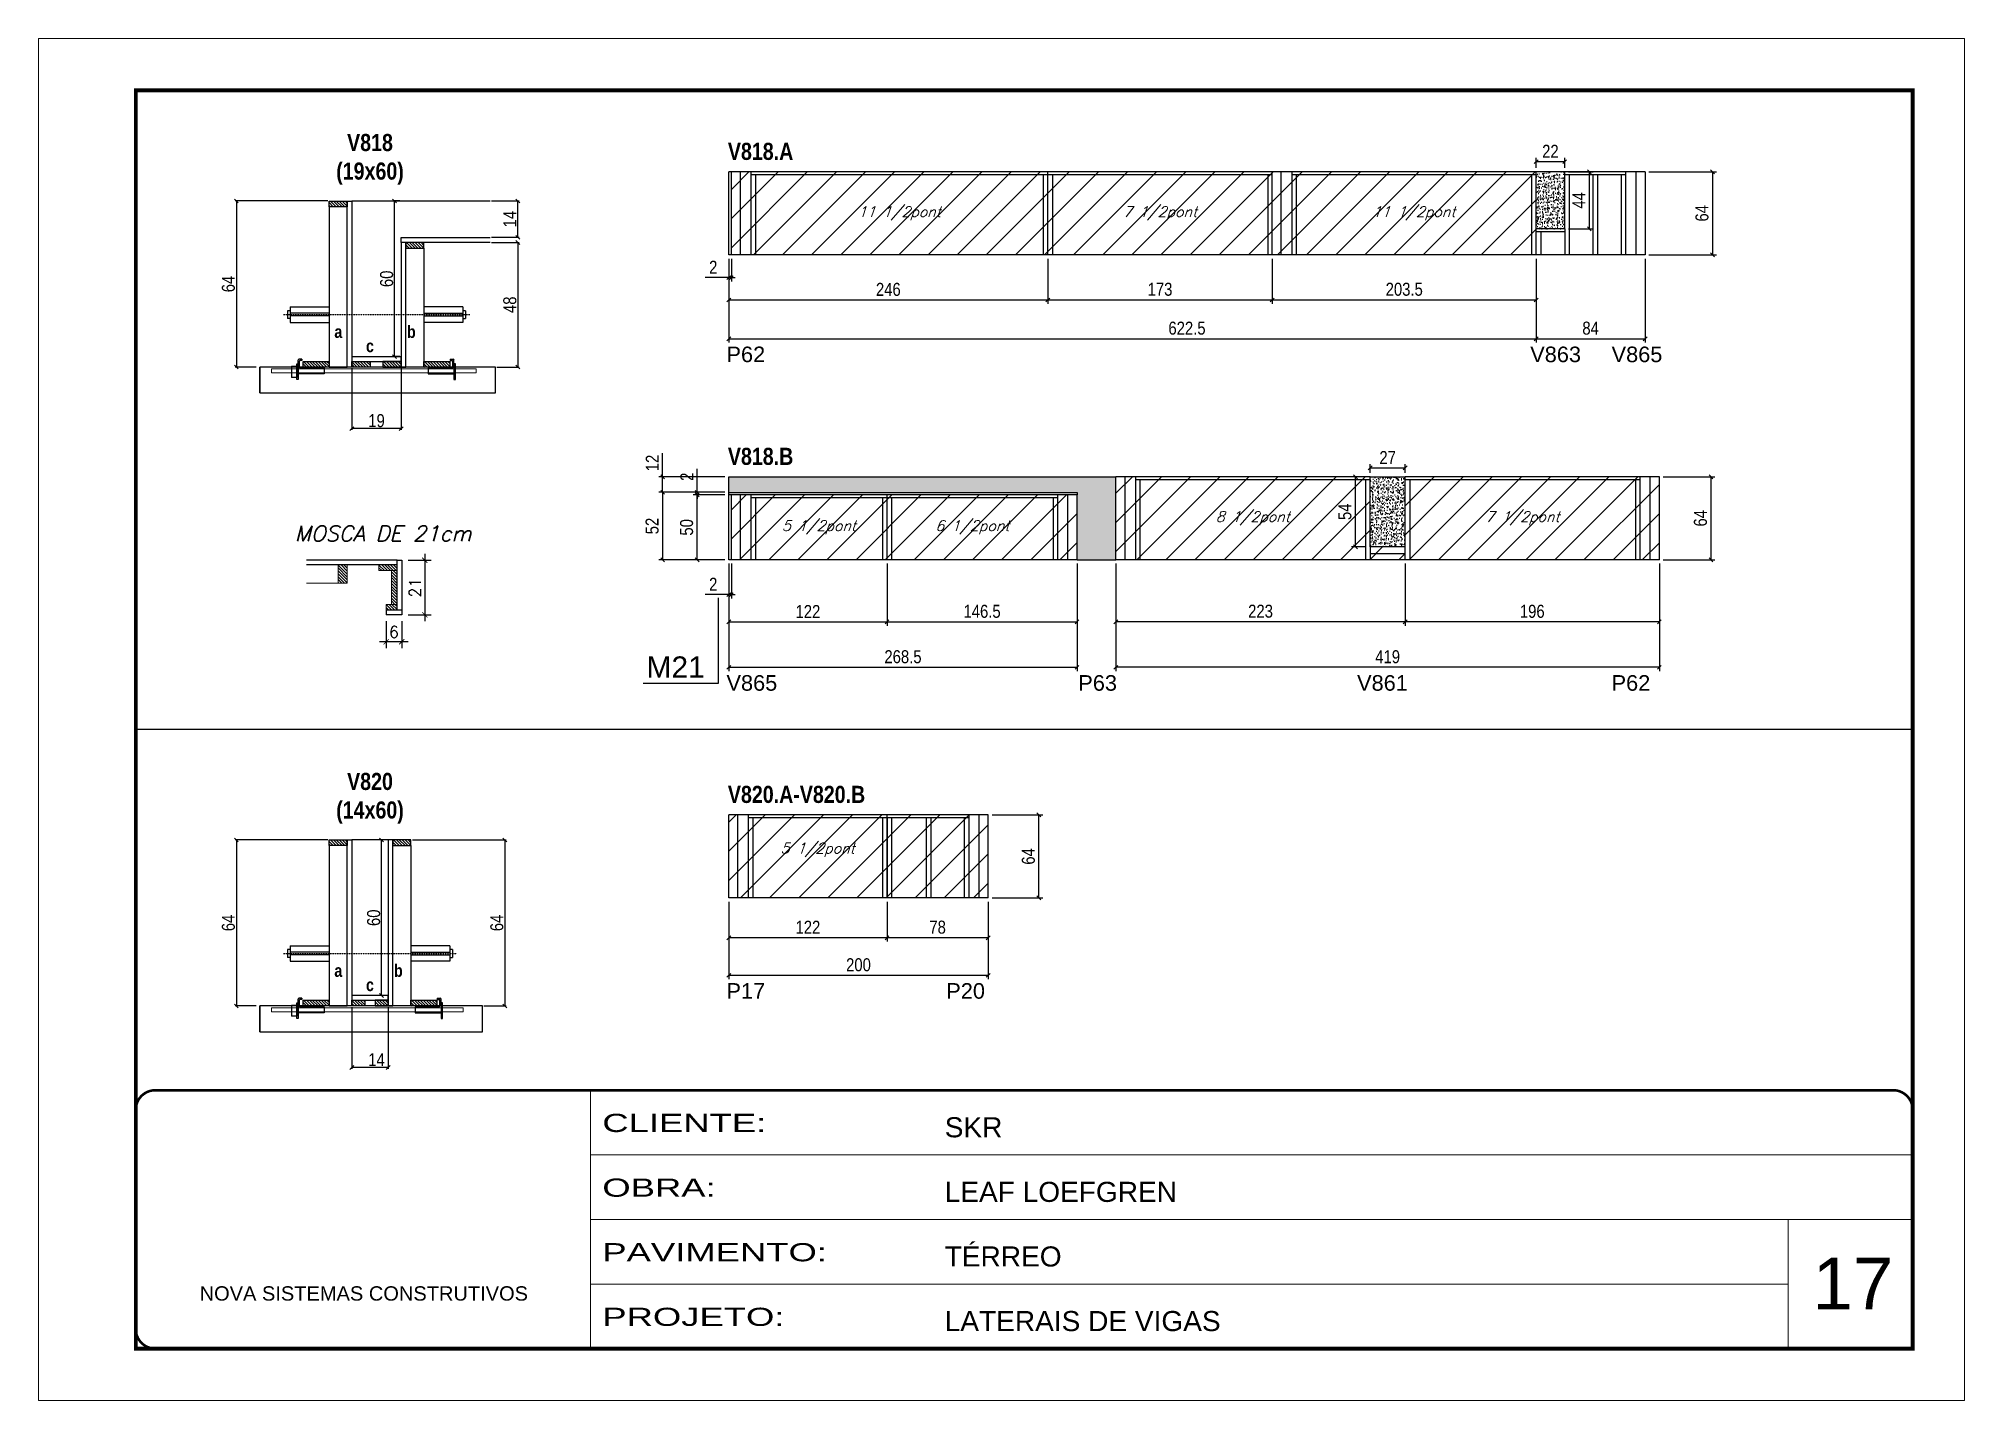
# Model space of a CAD drawing. Extents: x 3309 to 9590, y -2522 to 14608.
# Drawn here: x 3309 to 4794, y 8964 to 10014 of the extents above; entities that cross this region are included whole.
import ezdxf
from ezdxf.enums import TextEntityAlignment as Align

# ---------------------------------------------------------------- set-up
doc = ezdxf.new("R2010")
doc.units = 0
for name, pattern in [('CONTINUO', [0]), ('DASHED', [0.75, 0.5, -0.25]), ('HIDDEN', [0.375, 0.25, -0.125])]:
    doc.linetypes.add(name, pattern=pattern)
for name, color, linetype in [('5', 5, 'Continuous'), ('barrote', 251, 'Continuous'), ('COTA', 241, 'Continuous'), ('detalhes', 4, 'Continuous'), ('NOMENCLATURA', 7, 'Continuous'), ('Painéis', 200, 'Continuous'), ('presilha', 1, 'Continuous'), ('SARR_2.2x10', 60, 'Continuous'), ('SARR_2.2x7', 40, 'Continuous'), ('SARR_3.5x7', 81, 'Continuous'), ('TENSOR', 3, 'Continuous'), ('texto', 7, 'Continuous')]:
    doc.layers.add(name, color=color, linetype=linetype)
for name, color, linetype, lineweight in [('CARIMBO', 255, 'Continuous', 9), ('CONCRETO', 251, 'Continuous', 25), ('Folhas', 255, 'Continuous', 9), ('Hachura', 251, 'Continuous', 9), ('Madeira', 126, 'Continuous', 18), ('SARRAFO DE PRESSAO', 251, 'DASHED', 9), ('SCO-___-LAJ', 2, 'Continuous', 0), ('TEXTO PILAR', 3, 'Continuous', 15)]:
    doc.layers.add(name, color=color, linetype=linetype, lineweight=lineweight)
doc.styles.add('ARIAL', font='arial.ttf')
doc.styles.add('COTA TECNICA', font='techl___.ttf', dxfattribs={"height": 10})
doc.styles.add('COTA TECNICA 2X', font='techl___.ttf', dxfattribs={"height": 10})
doc.styles.add('Romans', font='romans.shx')
doc.styles.get("Standard").update_dxf_attribs({"font": 'arial.ttf'})
doc.styles.add('TECNICA', font='techb___.ttf', dxfattribs={"height": 10})
doc.styles.add('Tecnologia', font='')
doc.styles.get('Tecnologia').set_extended_font_data('Forgotten Futurist')
doc.dimstyles.new('COTA PARA DETALHES', dxfattribs={"dimtxt": 9, "dimasz": 4, "dimexe": 5, "dimexo": 5, "dimgap": 3, "dimtad": 1, "dimdec": 1, "dimlfac": 0.5, "dimzin": 12, "dimdsep": 46, "dimtxsty": 'Romans', "dimblk": 'ARCHTICK', "dimcen": 10, "dimdle": 5, "dimclrd": 4, "dimclre": 4, "dimclrt": 240, "dimadec": 1, "dimazin": 3, "dimtfac": 1, "dimtdec": 1, "dimtmove": 0, "dimatfit": 3, "dimldrblk": 'ARCHTICK', "dimfxl": 1, "dimtolj": 1, "dimtzin": 12, "dimarcsym": 0})
doc.dimstyles.new('PAINEL', dxfattribs={"dimtxt": 10, "dimasz": 3, "dimexe": 3, "dimexo": 3, "dimgap": 3, "dimtad": 1, "dimdec": 1, "dimzin": 12, "dimdsep": 46, "dimtxsty": 'COTA TECNICA', "dimblk1": 'OBLIQUE', "dimblk2": 'OBLIQUE', "dimsah": 1, "dimcen": 0.9, "dimclrd": 4, "dimclre": 4, "dimclrt": 240, "dimadec": 1, "dimazin": 3, "dimtfac": 1, "dimtdec": 1, "dimtmove": 0, "dimatfit": 3, "dimfxl": 1, "dimtolj": 1, "dimtzin": 12, "dimarcsym": 0})
doc.dimstyles.new('SECAO', dxfattribs={"dimscale": 0.333333, "dimtxt": 5, "dimasz": 9, "dimexe": 3, "dimexo": 3, "dimgap": 3, "dimtad": 1, "dimdec": 1, "dimlfac": 0.5, "dimzin": 12, "dimdsep": 46, "dimtxsty": 'COTA TECNICA 2X', "dimblk1": 'OBLIQUE', "dimblk2": 'OBLIQUE', "dimsah": 1, "dimcen": 0.9, "dimclrd": 4, "dimclre": 4, "dimclrt": 240, "dimadec": 1, "dimazin": 3, "dimtfac": 1, "dimtdec": 1, "dimtmove": 0, "dimatfit": 3, "dimfxl": 1, "dimtolj": 1, "dimtzin": 12, "dimarcsym": 0})
pattern_1 = [(135, (36786.496, -113751.8887), (-1.122532015, -1.122532015), [])]
pattern_2 = [(45, (-3183.5, -1148.575), (-11.22532, 11.22532), [])]
pattern_3 = [(315, (-1068.1256, -1968.4657), (1.12253202, 1.12253202), [])]

msp = doc.modelspace()

# ---------------------------------------------------------------- texts
at = {"layer": '5', "linetype": 'Continuous'}
for s, p in [('P62', (3839.82, 9764.05)), ('V863', (4459.55, 9764.05)), ('V865', (4522.28, 9764.05)), ('V865', (3839.82, 9510.75)), ('P63', (4111.09, 9510.75)), ('V861', (4326.04, 9510.75)), ('P62', (4522.27, 9510.75)), ('P17', (3839.82, 9273.31)), ('P20', (4009.31, 9273.31))]:
    msp.add_text(s, height=12, rotation=0.00004, dxfattribs=at).set_placement(p)
at = {"layer": 'CARIMBO', "style": 'ARIAL'}
msp.add_text('17', height=40, dxfattribs=at).set_placement((4677.23, 9033.7))
at = {"layer": 'detalhes', "style": 'TECNICA'}
for s, p in [('a', (3537.48, 9782.72)), ('b', (3593.46, 9782.71)), ('c', (3561.85, 9771.75)), ('a', (3537.48, 9290.16)), ('b', (3583.46, 9290.15)), ('c', (3561.85, 9279.19))]:
    msp.add_text(s, height=9.6, dxfattribs=at).set_placement(p)
at = {"layer": 'NOMENCLATURA', "style": 'TECNICA'}
for s, p in [('V818.A', (3840.9, 9919.96)), ('V818.B', (3840.9, 9684.84)), ('V820.A-V820.B', (3840.9, 9424.22))]:
    msp.add_text(s, height=13.2, dxfattribs=at).set_placement(p)
at = {"layer": 'NOMENCLATURA', "linetype": 'Continuous'}
msp.add_text('M21', height=16.5, dxfattribs=at).set_placement((3778.19, 9520.69))
at = {"layer": 'NOMENCLATURA', "char_height": 13.2, "attachment_point": 2, "style": 'TECNICA'}
for s, insert in [('V818\\P(19x60)', (3564.96, 9939.98)), ('V820\\P(14x60)', (3564.96, 9447.42))]:
    msp.add_mtext_dynamic_manual_height_columns(s, width=300.2766, gutter_width=1, heights=[0], dxfattribs=dict(at, insert=insert))
at = {"layer": 'texto', "color": 2, "char_height": 8, "attachment_point": 5, "style": 'Romans'}
for s, insert in [('{\\Q19;\\C256;11 1/2pont}', (3973.12, 9878.77)), ('{\\Q19;\\C256;7 1/2pont}', (4174.12, 9878.77)), ('{\\Q19;\\C256;11 1/2pont}', (4369.87, 9878.77)), ('{\\Q19;\\C256;5 1/2pont}', (3911.12, 9636.65)), ('{\\Q19;\\C256;6 1/2pont}', (4029.37, 9636.65)), ('{\\Q19;\\C256;8 1/2pont}', (4245.62, 9643.65)), ('{\\Q19;\\C256;7 1/2pont}', (4453.62, 9643.65)), ('{\\Q19;\\C256;5 1/2pont}', (3910.12, 9388.03))]:
    msp.add_mtext(s, dxfattribs=dict(at, insert=insert))
at = {"layer": 'TEXTO PILAR', "color": 3, "style": 'Romans', "oblique": 15}
msp.add_text('MOSCA DE 21cm', height=12, dxfattribs=at).set_placement((3575.1, 9631.97), align=Align.MIDDLE)

# ---------------------------------------------------------------- blocks, each defined once
blk = doc.blocks.new('9999999999')
at = {"color": 30, "linetype": 'CONTINUO'}
for p, q in [((98564.6, 34230.2), (98564.6, 34429.4)), ((98564.6, 34379.6), (99584, 34379.6)), ((98564.6, 34329.8), (99488, 34329.8)), ((99584, 34329.8), (99488, 34329.8)), ((99488, 34329.8), (99488, 34230.2)), ((98564.6, 34280), (99488, 34280))]:
    blk.add_line(p, q, dxfattribs=at)
at = {"color": 30, "linetype": 'CONTINUO', "const_width": 2}
blk.add_lwpolyline([(99584, 34230.2), (99584, 34414.4, 0.414214), (99569, 34429.4), (98229, 34429.4, 0.414214), (98214, 34414.4), (98214, 34245.2, 0.414214), (98229, 34230.2), (99584, 34230.2)], format="xyb", dxfattribs=at)
at = {"layer": 'Folhas'}
blk.add_lwpolyline([(98139, 34190.2), (99624, 34190.2), (99624, 35240.2), (98139, 35240.2)], close=True, dxfattribs=at)
at = {"layer": 'Folhas', "color": 30, "const_width": 3}
blk.add_lwpolyline([(98214, 34230.2), (99584, 34230.2), (99584, 35200.2), (98214, 35200.2)], close=True, dxfattribs=at)
at = {"color": 7, "linetype": 'Continuous', "ltscale": 5, "style": 'ARIAL'}
for s, height, p in [('SKR', 15.48, (98837.7, 34393.1)), ('LEAF LOEFGREN', 15.483, (98837.7, 34343.3)), ('TÉRREO', 15.48, (98837.7, 34293.5)), ('NOVA SISTEMAS CONSTRUTIVOS', 11.059, (98263.2, 34267.2)), ('LATERAIS DE VIGAS', 15.483, (98837.7, 34243.7))]:
    blk.add_text(s, height=height, dxfattribs=at).set_placement(p)
at = {"layer": 'Folhas', "color": 7, "style": 'Tecnologia', "width": 1.5}
for s, p in [('CLIENTE:', (98573.7, 34397.2)), ('OBRA:', (98573.7, 34347.3)), ('PAVIMENTO:', (98573.7, 34297.5)), ('PROJETO:', (98573.7, 34247.7))]:
    blk.add_text(s, height=14, dxfattribs=at).set_placement(p)
blk = doc.blocks.new('_Oblique')
at = {"color": 0, "linetype": 'ByBlock', "lineweight": -2}
blk.add_line((-0.5, -0.5), (0.5, 0.5), dxfattribs=at)
blk = doc.blocks.new('*D1902')
at = {"layer": 'COTA', "color": 4, "lineweight": -2, "transparency": 16777216}
for p, q in [((3551, 9759.3), (3551, 9711.8)), ((3589, 9759.3), (3589, 9711.8)), ((3589, 9712.8), (3551, 9712.8))]:
    blk.add_line(p, q, dxfattribs=at)
at = {"layer": 'Defpoints', "color": 0, "transparency": 16777216}
for p in [(3551, 9760.3), (3589, 9760.3), (3551, 9712.8)]:
    blk.add_point(p, dxfattribs=at)
at = {"layer": 'COTA', "color": 4, "lineweight": -2, "transparency": 16777216, "xscale": 3, "yscale": 3, "zscale": 3, "rotation": 180}
blk.add_blockref('_Oblique', (3551, 9712.8), dxfattribs=at)
at = {"layer": 'COTA', "color": 4, "lineweight": -2, "transparency": 16777216, "xscale": 3, "yscale": 3, "zscale": 3}
blk.add_blockref('_Oblique', (3589, 9712.8), dxfattribs=at)
at = {"layer": 'COTA', "color": 240, "transparency": 16777216, "insert": (3570, 9718.9), "char_height": 10, "attachment_point": 5, "style": 'COTA TECNICA 2X'}
blk.add_mtext('\\A1;19', dxfattribs=at)
blk = doc.blocks.new('PRESILHA METÁLICA 1')
at = {"layer": 'presilha'}
for p, q in [((0, 13), (6, 13)), ((0, 13), (0, 0)), ((6, 0), (0, 0)), ((6, 15.5), (7.5, 15.5)), ((6, -2.5), (6, 15.5)), ((6, 13), (6, 0)), ((7.5, 10.6), (7.5, 19.9)), ((7.5, 15.5), (7.5, -2.5)), ((37.5, 4.1), (7.5, 4.1)), ((12, 21), (8.6, 21)), ((9, 11.6), (9, 18.9)), ((12, 19.5), (9.6, 19.5)), ((37.5, 11), (9.6, 11)), ((12, 21), (12, 19.5)), ((37.5, 11), (37.5, 4.1)), ((7.5, -2.5), (6, -2.5))]:
    blk.add_line(p, q, dxfattribs=at)
for centre, radius, start, end in [((8.6, 19.9), 1.14, 90, 180), ((9.6, 18.9), 0.57, 90, 180), ((9.6, 11.6), 0.57, 180, 270)]:
    blk.add_arc(centre, radius, start, end, dxfattribs=at)
blk = doc.blocks.new('PRESILHA METÁLICA 2')
at = {"layer": 'presilha'}
for p, q in [((-5.2, 23.5), (-5.2, 22)), ((-5.2, 23.5), (-1.9, 23.5)), ((-0.8, 14.6), (-0.8, 22.4)), ((-30.8, 13.5), (-30.8, 6.6)), ((-30.8, 13.5), (-2.8, 13.5)), ((-30.8, 6.6), (-0.8, 6.6)), ((-5.2, 22), (-2.8, 22)), ((-2.2, 14.1), (-2.2, 21.4)), ((0.8, 18), (-0.8, 18)), ((-0.8, 18), (-0.8, 0)), ((-0.8, 0), (0.8, 0)), ((0.8, 0), (0.8, 18))]:
    blk.add_line(p, q, dxfattribs=at)
for centre, radius, start, end in [((-1.9, 22.4), 1.14, 0, 90), ((-2.8, 21.4), 0.57, 0, 90), ((-2.8, 14.1), 0.57, 270, 0)]:
    blk.add_arc(centre, radius, start, end, dxfattribs=at)
blk = doc.blocks.new('*D1903')
at = {"layer": 'COTA', "color": 4, "lineweight": -2, "transparency": 16777216}
for p, q in [((3532.4, 9888.3), (3460.9, 9888.3)), ((3461.9, 9888.3), (3461.9, 9760.3)), ((3477.1, 9760.3), (3460.9, 9760.3))]:
    blk.add_line(p, q, dxfattribs=at)
at = {"layer": 'Defpoints', "color": 0, "transparency": 16777216}
for p in [(3533.4, 9888.3), (3461.9, 9760.3), (3478.1, 9760.3)]:
    blk.add_point(p, dxfattribs=at)
at = {"layer": 'COTA', "color": 4, "lineweight": -2, "transparency": 16777216, "xscale": 3, "yscale": 3, "zscale": 3}
for p, rotation in [((3461.9, 9888.3), 90), ((3461.9, 9760.3), 270)]:
    blk.add_blockref('_Oblique', p, dxfattribs=dict(at, rotation=rotation))
at = {"layer": 'COTA', "color": 240, "transparency": 16777216, "insert": (3455.8, 9824.3), "char_height": 10, "attachment_point": 5, "rotation": 90, "style": 'COTA TECNICA 2X'}
blk.add_mtext('\\A1;64', dxfattribs=at)
blk = doc.blocks.new('*D1904')
at = {"layer": 'COTA', "color": 4, "lineweight": -2, "transparency": 16777216}
for p, q in [((3658.7, 9856.3), (3679.9, 9856.3)), ((3678.9, 9856.3), (3678.9, 9760.3)), ((3662.8, 9760.3), (3679.9, 9760.3))]:
    blk.add_line(p, q, dxfattribs=at)
at = {"layer": 'Defpoints', "color": 0, "transparency": 16777216}
for p in [(3657.7, 9856.3), (3661.8, 9760.3), (3678.9, 9760.3)]:
    blk.add_point(p, dxfattribs=at)
at = {"layer": 'COTA', "color": 4, "lineweight": -2, "transparency": 16777216, "xscale": 3, "yscale": 3, "zscale": 3}
for p, rotation in [((3678.9, 9856.3), 90), ((3678.9, 9760.3), 270)]:
    blk.add_blockref('_Oblique', p, dxfattribs=dict(at, rotation=rotation))
at = {"layer": 'COTA', "color": 240, "transparency": 16777216, "insert": (3672.8, 9808.3), "char_height": 10, "attachment_point": 5, "rotation": 90, "style": 'COTA TECNICA 2X'}
blk.add_mtext('\\A1;48', dxfattribs=at)
blk = doc.blocks.new('*D1905')
at = {"layer": 'COTA', "color": 4, "lineweight": -2, "transparency": 16777216}
for p, q in [((3588, 9888.3), (3582.9, 9888.3)), ((3583.9, 9768.3), (3583.9, 9888.3)), ((3588, 9768.3), (3582.9, 9768.3))]:
    blk.add_line(p, q, dxfattribs=at)
at = {"layer": 'Defpoints', "color": 0, "transparency": 16777216}
for p in [(3583.9, 9888.3), (3589, 9888.3), (3589, 9768.3)]:
    blk.add_point(p, dxfattribs=at)
at = {"layer": 'COTA', "color": 4, "lineweight": -2, "transparency": 16777216, "xscale": 3, "yscale": 3, "zscale": 3}
for p, rotation in [((3583.9, 9888.3), 90), ((3583.9, 9768.3), 270)]:
    blk.add_blockref('_Oblique', p, dxfattribs=dict(at, rotation=rotation))
at = {"layer": 'COTA', "color": 240, "transparency": 16777216, "insert": (3577.8, 9828.3), "char_height": 10, "attachment_point": 5, "rotation": 90, "style": 'COTA TECNICA 2X'}
blk.add_mtext('\\A1;60', dxfattribs=at)
blk = doc.blocks.new('*D1906')
at = {"layer": 'COTA', "color": 4, "lineweight": -2, "transparency": 16777216}
for p, q in [((3658.7, 9888.3), (3679.9, 9888.3)), ((3678.9, 9860.3), (3678.9, 9888.3)), ((3658.7, 9860.3), (3679.9, 9860.3))]:
    blk.add_line(p, q, dxfattribs=at)
at = {"layer": 'Defpoints', "color": 0, "transparency": 16777216}
for p in [(3657.7, 9888.3), (3678.9, 9888.3), (3657.7, 9860.3)]:
    blk.add_point(p, dxfattribs=at)
at = {"layer": 'COTA', "color": 4, "lineweight": -2, "transparency": 16777216, "xscale": 3, "yscale": 3, "zscale": 3}
for p, rotation in [((3678.9, 9888.3), 90), ((3678.9, 9860.3), 270)]:
    blk.add_blockref('_Oblique', p, dxfattribs=dict(at, rotation=rotation))
at = {"layer": 'COTA', "color": 240, "transparency": 16777216, "insert": (3672.8, 9874.3), "char_height": 10, "attachment_point": 5, "rotation": 90, "style": 'COTA TECNICA 2X'}
blk.add_mtext('\\A1;14', dxfattribs=at)
blk = doc.blocks.new('*D1920')
at = {"layer": 'COTA', "color": 4, "lineweight": -2, "transparency": 16777216}
for p, q in [((4260.6, 9843.8), (4260.6, 9809)), ((4464.1, 9843.8), (4464.1, 9809)), ((4260.6, 9812), (4464.1, 9812))]:
    blk.add_line(p, q, dxfattribs=at)
at = {"layer": 'Defpoints', "color": 0, "transparency": 16777216}
for p in [(4260.6, 9846.8), (4464.1, 9846.8), (4464.1, 9812)]:
    blk.add_point(p, dxfattribs=at)
at = {"layer": 'COTA', "color": 4, "lineweight": -2, "transparency": 16777216, "xscale": 3, "yscale": 3, "zscale": 3, "rotation": 180}
blk.add_blockref('_Oblique', (4260.6, 9812), dxfattribs=at)
at = {"layer": 'COTA', "color": 4, "lineweight": -2, "transparency": 16777216, "xscale": 3, "yscale": 3, "zscale": 3}
blk.add_blockref('_Oblique', (4464.1, 9812), dxfattribs=at)
at = {"layer": 'COTA', "color": 240, "transparency": 16777216, "insert": (4362.4, 9820.2), "char_height": 10, "attachment_point": 5, "style": 'COTA TECNICA'}
blk.add_mtext('\\A1;203.5', dxfattribs=at)
blk = doc.blocks.new('*D1921')
at = {"layer": 'COTA', "color": 4, "lineweight": -2, "transparency": 16777216}
for p, q in [((4551.1, 9910.8), (4603.1, 9910.8)), ((4600.1, 9910.8), (4600.1, 9846.8)), ((4551.1, 9846.8), (4603.1, 9846.8))]:
    blk.add_line(p, q, dxfattribs=at)
at = {"layer": 'Defpoints', "color": 0, "transparency": 16777216}
for p in [(4548.1, 9910.8), (4548.1, 9846.8), (4600.1, 9846.8)]:
    blk.add_point(p, dxfattribs=at)
at = {"layer": 'COTA', "color": 4, "lineweight": -2, "transparency": 16777216, "xscale": 3, "yscale": 3, "zscale": 3}
for p, rotation in [((4600.1, 9910.8), 90), ((4600.1, 9846.8), 270)]:
    blk.add_blockref('_Oblique', p, dxfattribs=dict(at, rotation=rotation))
at = {"layer": 'COTA', "color": 240, "transparency": 16777216, "insert": (4592, 9878.8), "char_height": 10, "attachment_point": 5, "rotation": 90, "style": 'COTA TECNICA'}
blk.add_mtext('\\A1;64', dxfattribs=at)
blk = doc.blocks.new('*D1922')
at = {"layer": 'COTA', "color": 4, "lineweight": -2, "transparency": 16777216}
for p, q in [((4464.1, 9843.8), (4464.1, 9779.1)), ((4548.1, 9843.8), (4548.1, 9779.1)), ((4464.1, 9782.1), (4548.1, 9782.1))]:
    blk.add_line(p, q, dxfattribs=at)
at = {"layer": 'Defpoints', "color": 0, "transparency": 16777216}
for p in [(4464.1, 9846.8), (4548.1, 9846.8), (4548.1, 9782.1)]:
    blk.add_point(p, dxfattribs=at)
at = {"layer": 'COTA', "color": 4, "lineweight": -2, "transparency": 16777216, "xscale": 3, "yscale": 3, "zscale": 3, "rotation": 180}
blk.add_blockref('_Oblique', (4464.1, 9782.1), dxfattribs=at)
at = {"layer": 'COTA', "color": 4, "lineweight": -2, "transparency": 16777216, "xscale": 3, "yscale": 3, "zscale": 3}
blk.add_blockref('_Oblique', (4548.1, 9782.1), dxfattribs=at)
at = {"layer": 'COTA', "color": 240, "transparency": 16777216, "insert": (4506.1, 9790.2), "char_height": 10, "attachment_point": 5, "style": 'COTA TECNICA'}
blk.add_mtext('\\A1;84', dxfattribs=at)
blk = doc.blocks.new('*D1923')
at = {"layer": 'COTA', "color": 4, "lineweight": -2, "transparency": 16777216}
for p, q in [((3841.6, 9843.8), (3841.6, 9809)), ((4087.6, 9843.8), (4087.6, 9809)), ((3841.6, 9812), (4087.6, 9812))]:
    blk.add_line(p, q, dxfattribs=at)
at = {"layer": 'Defpoints', "color": 0, "transparency": 16777216}
for p in [(3841.6, 9846.8), (4087.6, 9846.8), (4087.6, 9812)]:
    blk.add_point(p, dxfattribs=at)
at = {"layer": 'COTA', "color": 4, "lineweight": -2, "transparency": 16777216, "xscale": 3, "yscale": 3, "zscale": 3, "rotation": 180}
blk.add_blockref('_Oblique', (3841.6, 9812), dxfattribs=at)
at = {"layer": 'COTA', "color": 4, "lineweight": -2, "transparency": 16777216, "xscale": 3, "yscale": 3, "zscale": 3}
blk.add_blockref('_Oblique', (4087.6, 9812), dxfattribs=at)
at = {"layer": 'COTA', "color": 240, "transparency": 16777216, "insert": (3964.6, 9820.1), "char_height": 10, "attachment_point": 5, "style": 'COTA TECNICA'}
blk.add_mtext('\\A1;246', dxfattribs=at)
blk = doc.blocks.new('*D1924')
at = {"layer": 'COTA', "color": 4, "lineweight": -2, "transparency": 16777216}
for p, q in [((4087.6, 9843.8), (4087.6, 9809)), ((4260.6, 9843.8), (4260.6, 9809)), ((4087.6, 9812), (4260.6, 9812))]:
    blk.add_line(p, q, dxfattribs=at)
at = {"layer": 'Defpoints', "color": 0, "transparency": 16777216}
for p in [(4087.6, 9846.8), (4260.6, 9846.8), (4260.6, 9812)]:
    blk.add_point(p, dxfattribs=at)
at = {"layer": 'COTA', "color": 4, "lineweight": -2, "transparency": 16777216, "xscale": 3, "yscale": 3, "zscale": 3, "rotation": 180}
blk.add_blockref('_Oblique', (4087.6, 9812), dxfattribs=at)
at = {"layer": 'COTA', "color": 4, "lineweight": -2, "transparency": 16777216, "xscale": 3, "yscale": 3, "zscale": 3}
blk.add_blockref('_Oblique', (4260.6, 9812), dxfattribs=at)
at = {"layer": 'COTA', "color": 240, "transparency": 16777216, "insert": (4174.1, 9820.2), "char_height": 10, "attachment_point": 5, "style": 'COTA TECNICA'}
blk.add_mtext('\\A1;173', dxfattribs=at)
blk = doc.blocks.new('*D1907')
at = {"layer": 'COTA', "color": 4, "lineweight": -2, "transparency": 16777216}
for p, q in [((3841.6, 9843.8), (3841.6, 9779.1)), ((4464.1, 9843.8), (4464.1, 9779.1)), ((3841.6, 9782.1), (4464.1, 9782.1))]:
    blk.add_line(p, q, dxfattribs=at)
at = {"layer": 'Defpoints', "color": 0, "transparency": 16777216}
for p in [(3841.6, 9846.8), (4464.1, 9846.8), (4464.1, 9782.1)]:
    blk.add_point(p, dxfattribs=at)
at = {"layer": 'COTA', "color": 4, "lineweight": -2, "transparency": 16777216, "xscale": 3, "yscale": 3, "zscale": 3, "rotation": 180}
blk.add_blockref('_Oblique', (3841.6, 9782.1), dxfattribs=at)
at = {"layer": 'COTA', "color": 4, "lineweight": -2, "transparency": 16777216, "xscale": 3, "yscale": 3, "zscale": 3}
blk.add_blockref('_Oblique', (4464.1, 9782.1), dxfattribs=at)
at = {"layer": 'COTA', "color": 240, "transparency": 16777216, "insert": (4194.9, 9790.2), "char_height": 10, "attachment_point": 5, "style": 'COTA TECNICA'}
blk.add_mtext('\\A1;622.5', dxfattribs=at)
blk = doc.blocks.new('*D1910')
at = {"layer": 'COTA', "color": 4, "lineweight": -2, "transparency": 16777216}
for p, q in [((3841.6, 9843.8), (3841.6, 9826.2)), ((3843.6, 9843.8), (3843.6, 9826.2)), ((3841.6, 9829.2), (3823.5, 9829.2)), ((3843.6, 9829.2), (3841.6, 9829.2)), ((3843.6, 9829.2), (3846.6, 9829.2))]:
    blk.add_line(p, q, dxfattribs=at)
at = {"layer": 'Defpoints', "color": 0, "transparency": 16777216}
for p in [(3841.6, 9846.8), (3843.6, 9846.8), (3841.6, 9829.2)]:
    blk.add_point(p, dxfattribs=at)
at = {"layer": 'COTA', "color": 4, "lineweight": -2, "transparency": 16777216, "xscale": 3, "yscale": 3, "zscale": 3}
blk.add_blockref('_Oblique', (3841.6, 9829.2), dxfattribs=at)
at = {"layer": 'COTA', "color": 4, "lineweight": -2, "transparency": 16777216, "xscale": 3, "yscale": 3, "zscale": 3, "rotation": 180}
blk.add_blockref('_Oblique', (3843.6, 9829.2), dxfattribs=at)
at = {"layer": 'COTA', "color": 240, "transparency": 16777216, "insert": (3829.6, 9837.2), "char_height": 10, "attachment_point": 5, "style": 'COTA TECNICA'}
blk.add_mtext('\\A1;2', dxfattribs=at)
blk = doc.blocks.new('*D1897')
at = {"layer": 'COTA', "color": 4, "lineweight": -2, "transparency": 16777216}
for p, q in [((3838.6, 9663.7), (3787.6, 9663.7)), ((3790.6, 9663.7), (3790.6, 9611.7)), ((3838.6, 9611.7), (3787.6, 9611.7))]:
    blk.add_line(p, q, dxfattribs=at)
at = {"layer": 'Defpoints', "color": 0, "transparency": 16777216}
for p in [(3841.6, 9663.7), (3790.6, 9611.7), (3841.6, 9611.7)]:
    blk.add_point(p, dxfattribs=at)
at = {"layer": 'COTA', "color": 4, "lineweight": -2, "transparency": 16777216, "xscale": 3, "yscale": 3, "zscale": 3}
for p, rotation in [((3790.6, 9663.7), 90), ((3790.6, 9611.7), 270)]:
    blk.add_blockref('_Oblique', p, dxfattribs=dict(at, rotation=rotation))
at = {"layer": 'COTA', "color": 240, "transparency": 16777216, "insert": (3782.5, 9637.7), "char_height": 10, "attachment_point": 5, "rotation": 90, "style": 'COTA TECNICA'}
blk.add_mtext('\\A1;52', dxfattribs=at)
blk = doc.blocks.new('*D1898')
at = {"layer": 'COTA', "color": 4, "lineweight": -2, "transparency": 16777216}
for p, q in [((3790.6, 9675.7), (3790.6, 9694)), ((3838.6, 9675.7), (3787.6, 9675.7)), ((3790.6, 9663.7), (3790.6, 9675.7)), ((3838.6, 9663.7), (3787.6, 9663.7))]:
    blk.add_line(p, q, dxfattribs=at)
at = {"layer": 'Defpoints', "color": 0, "transparency": 16777216}
for p in [(3790.6, 9675.7), (3841.6, 9675.7), (3841.6, 9663.7)]:
    blk.add_point(p, dxfattribs=at)
at = {"layer": 'COTA', "color": 4, "lineweight": -2, "transparency": 16777216, "xscale": 3, "yscale": 3, "zscale": 3}
for p, rotation in [((3790.6, 9675.7), 90), ((3790.6, 9663.7), 270)]:
    blk.add_blockref('_Oblique', p, dxfattribs=dict(at, rotation=rotation))
at = {"layer": 'COTA', "color": 240, "transparency": 16777216, "insert": (3782.6, 9686.3), "char_height": 10, "attachment_point": 5, "rotation": 90, "style": 'COTA TECNICA'}
blk.add_mtext('\\A1;12', dxfattribs=at)
blk = doc.blocks.new('*D1911')
at = {"layer": 'COTA', "color": 4, "lineweight": -2, "transparency": 16777216}
for p, q in [((3841.6, 9608.7), (3841.6, 9525.8)), ((4110.1, 9608.7), (4110.1, 9525.8)), ((3841.6, 9528.8), (4110.1, 9528.8))]:
    blk.add_line(p, q, dxfattribs=at)
at = {"layer": 'Defpoints', "color": 0, "transparency": 16777216}
for p in [(3841.6, 9611.7), (4110.1, 9611.7), (4110.1, 9528.8)]:
    blk.add_point(p, dxfattribs=at)
at = {"layer": 'COTA', "color": 4, "lineweight": -2, "transparency": 16777216, "xscale": 3, "yscale": 3, "zscale": 3, "rotation": 180}
blk.add_blockref('_Oblique', (3841.6, 9528.8), dxfattribs=at)
at = {"layer": 'COTA', "color": 4, "lineweight": -2, "transparency": 16777216, "xscale": 3, "yscale": 3, "zscale": 3}
blk.add_blockref('_Oblique', (4110.1, 9528.8), dxfattribs=at)
at = {"layer": 'COTA', "color": 240, "transparency": 16777216, "insert": (3975.9, 9536.9), "char_height": 10, "attachment_point": 5, "style": 'COTA TECNICA'}
blk.add_mtext('\\A1;268.5', dxfattribs=at)
blk = doc.blocks.new('*D1912')
at = {"layer": 'COTA', "color": 4, "lineweight": -2, "transparency": 16777216}
for p, q in [((3841.6, 9608.7), (3841.6, 9560.8)), ((3963.6, 9608.7), (3963.6, 9560.8)), ((3841.6, 9563.8), (3963.6, 9563.8))]:
    blk.add_line(p, q, dxfattribs=at)
at = {"layer": 'Defpoints', "color": 0, "transparency": 16777216}
for p in [(3841.6, 9611.7), (3963.6, 9611.7), (3963.6, 9563.8)]:
    blk.add_point(p, dxfattribs=at)
at = {"layer": 'COTA', "color": 4, "lineweight": -2, "transparency": 16777216, "xscale": 3, "yscale": 3, "zscale": 3, "rotation": 180}
blk.add_blockref('_Oblique', (3841.6, 9563.8), dxfattribs=at)
at = {"layer": 'COTA', "color": 4, "lineweight": -2, "transparency": 16777216, "xscale": 3, "yscale": 3, "zscale": 3}
blk.add_blockref('_Oblique', (3963.6, 9563.8), dxfattribs=at)
at = {"layer": 'COTA', "color": 240, "transparency": 16777216, "insert": (3902.6, 9571.8), "char_height": 10, "attachment_point": 5, "style": 'COTA TECNICA'}
blk.add_mtext('\\A1;122', dxfattribs=at)
blk = doc.blocks.new('*D1899')
at = {"layer": 'COTA', "color": 4, "lineweight": -2, "transparency": 16777216}
for p, q in [((3963.6, 9608.7), (3963.6, 9560.8)), ((4110.1, 9608.7), (4110.1, 9560.8)), ((3963.6, 9563.8), (4110.1, 9563.8))]:
    blk.add_line(p, q, dxfattribs=at)
at = {"layer": 'Defpoints', "color": 0, "transparency": 16777216}
for p in [(3963.6, 9611.7), (4110.1, 9611.7), (4110.1, 9563.8)]:
    blk.add_point(p, dxfattribs=at)
at = {"layer": 'COTA', "color": 4, "lineweight": -2, "transparency": 16777216, "xscale": 3, "yscale": 3, "zscale": 3, "rotation": 180}
blk.add_blockref('_Oblique', (3963.6, 9563.8), dxfattribs=at)
at = {"layer": 'COTA', "color": 4, "lineweight": -2, "transparency": 16777216, "xscale": 3, "yscale": 3, "zscale": 3}
blk.add_blockref('_Oblique', (4110.1, 9563.8), dxfattribs=at)
at = {"layer": 'COTA', "color": 240, "transparency": 16777216, "insert": (4036.9, 9571.9), "char_height": 10, "attachment_point": 5, "style": 'COTA TECNICA'}
blk.add_mtext('\\A1;146.5', dxfattribs=at)
blk = doc.blocks.new('*D1913')
at = {"layer": 'COTA', "color": 4, "lineweight": -2, "transparency": 16777216}
for p, q in [((3841.6, 9608.7), (3841.6, 9581.8)), ((3843.6, 9608.7), (3843.6, 9581.8)), ((3841.6, 9584.8), (3823.5, 9584.8)), ((3843.6, 9584.8), (3841.6, 9584.8)), ((3843.6, 9584.8), (3846.6, 9584.8))]:
    blk.add_line(p, q, dxfattribs=at)
at = {"layer": 'Defpoints', "color": 0, "transparency": 16777216}
for p in [(3841.6, 9611.7), (3843.6, 9611.7), (3841.6, 9584.8)]:
    blk.add_point(p, dxfattribs=at)
at = {"layer": 'COTA', "color": 4, "lineweight": -2, "transparency": 16777216, "xscale": 3, "yscale": 3, "zscale": 3}
blk.add_blockref('_Oblique', (3841.6, 9584.8), dxfattribs=at)
at = {"layer": 'COTA', "color": 4, "lineweight": -2, "transparency": 16777216, "xscale": 3, "yscale": 3, "zscale": 3, "rotation": 180}
blk.add_blockref('_Oblique', (3843.6, 9584.8), dxfattribs=at)
at = {"layer": 'COTA', "color": 240, "transparency": 16777216, "insert": (3829.6, 9592.8), "char_height": 10, "attachment_point": 5, "style": 'COTA TECNICA'}
blk.add_mtext('\\A1;2', dxfattribs=at)
blk = doc.blocks.new('*D1914')
at = {"layer": 'COTA', "color": 4, "lineweight": -2, "transparency": 16777216}
for p, q in [((3838.6, 9661.7), (3814.2, 9661.7)), ((3817.2, 9611.7), (3817.2, 9661.7)), ((3838.6, 9611.7), (3814.2, 9611.7))]:
    blk.add_line(p, q, dxfattribs=at)
at = {"layer": 'Defpoints', "color": 0, "transparency": 16777216}
for p in [(3817.2, 9661.7), (3841.6, 9661.7), (3841.6, 9611.7)]:
    blk.add_point(p, dxfattribs=at)
at = {"layer": 'COTA', "color": 4, "lineweight": -2, "transparency": 16777216, "xscale": 3, "yscale": 3, "zscale": 3}
for p, rotation in [((3817.2, 9661.7), 90), ((3817.2, 9611.7), 270)]:
    blk.add_blockref('_Oblique', p, dxfattribs=dict(at, rotation=rotation))
at = {"layer": 'COTA', "color": 240, "transparency": 16777216, "insert": (3809.1, 9636.7), "char_height": 10, "attachment_point": 5, "rotation": 90, "style": 'COTA TECNICA'}
blk.add_mtext('\\A1;50', dxfattribs=at)
blk = doc.blocks.new('*D1915')
at = {"layer": 'COTA', "color": 4, "lineweight": -2, "transparency": 16777216}
for p, q in [((3817.2, 9663.7), (3817.2, 9681.8)), ((3838.6, 9663.7), (3814.2, 9663.7)), ((3838.6, 9661.7), (3814.2, 9661.7)), ((3817.2, 9661.7), (3817.2, 9663.7)), ((3817.2, 9661.7), (3817.2, 9658.7))]:
    blk.add_line(p, q, dxfattribs=at)
at = {"layer": 'Defpoints', "color": 0, "transparency": 16777216}
for p in [(3817.2, 9663.7), (3841.6, 9663.7), (3841.6, 9661.7)]:
    blk.add_point(p, dxfattribs=at)
at = {"layer": 'COTA', "color": 4, "lineweight": -2, "transparency": 16777216, "xscale": 3, "yscale": 3, "zscale": 3}
for p, rotation in [((3817.2, 9663.7), 270), ((3817.2, 9661.7), 90)]:
    blk.add_blockref('_Oblique', p, dxfattribs=dict(at, rotation=rotation))
at = {"layer": 'COTA', "color": 240, "transparency": 16777216, "insert": (3809.2, 9675.7), "char_height": 10, "attachment_point": 5, "rotation": 90, "style": 'COTA TECNICA'}
blk.add_mtext('\\A1;2', dxfattribs=at)
blk = doc.blocks.new('*D1900')
at = {"layer": 'COTA', "color": 4, "linetype": 'ByBlock', "lineweight": -2, "transparency": 16777216}
for p, q in [((4363.1, 9608.7), (4363.1, 9560.8)), ((4559.1, 9608.7), (4559.1, 9560.8)), ((4559.1, 9563.8), (4363.1, 9563.8))]:
    blk.add_line(p, q, dxfattribs=at)
at = {"layer": 'Defpoints', "color": 0, "linetype": 'ByBlock', "transparency": 16777216}
for p in [(4363.1, 9611.7), (4559.1, 9611.7), (4363.1, 9563.8)]:
    blk.add_point(p, dxfattribs=at)
at = {"layer": 'COTA', "color": 4, "linetype": 'ByBlock', "lineweight": -2, "transparency": 16777216, "xscale": 3, "yscale": 3, "zscale": 3, "rotation": 180}
blk.add_blockref('_Oblique', (4363.1, 9563.8), dxfattribs=at)
at = {"layer": 'COTA', "color": 4, "linetype": 'ByBlock', "lineweight": -2, "transparency": 16777216, "xscale": 3, "yscale": 3, "zscale": 3}
blk.add_blockref('_Oblique', (4559.1, 9563.8), dxfattribs=at)
at = {"layer": 'COTA', "color": 240, "linetype": 'ByBlock', "transparency": 16777216, "insert": (4461.1, 9571.9), "char_height": 10, "attachment_point": 5, "style": 'COTA TECNICA'}
blk.add_mtext('\\A1;196', dxfattribs=at)
blk = doc.blocks.new('*D1901')
at = {"layer": 'COTA', "color": 4, "linetype": 'ByBlock', "lineweight": -2, "transparency": 16777216}
for p, q in [((4140.1, 9608.7), (4140.1, 9560.8)), ((4363.1, 9608.7), (4363.1, 9560.8)), ((4363.1, 9563.8), (4140.1, 9563.8))]:
    blk.add_line(p, q, dxfattribs=at)
at = {"layer": 'Defpoints', "color": 0, "linetype": 'ByBlock', "transparency": 16777216}
for p in [(4140.1, 9611.7), (4363.1, 9611.7), (4140.1, 9563.8)]:
    blk.add_point(p, dxfattribs=at)
at = {"layer": 'COTA', "color": 4, "linetype": 'ByBlock', "lineweight": -2, "transparency": 16777216, "xscale": 3, "yscale": 3, "zscale": 3, "rotation": 180}
blk.add_blockref('_Oblique', (4140.1, 9563.8), dxfattribs=at)
at = {"layer": 'COTA', "color": 4, "linetype": 'ByBlock', "lineweight": -2, "transparency": 16777216, "xscale": 3, "yscale": 3, "zscale": 3}
blk.add_blockref('_Oblique', (4363.1, 9563.8), dxfattribs=at)
at = {"layer": 'COTA', "color": 240, "linetype": 'ByBlock', "transparency": 16777216, "insert": (4251.6, 9572), "char_height": 10, "attachment_point": 5, "style": 'COTA TECNICA'}
blk.add_mtext('\\A1;223', dxfattribs=at)
blk = doc.blocks.new('*D1916')
at = {"layer": 'COTA', "color": 4, "linetype": 'ByBlock', "lineweight": -2, "transparency": 16777216}
for p, q in [((4140.1, 9608.7), (4140.1, 9525.8)), ((4559.1, 9608.7), (4559.1, 9525.8)), ((4559.1, 9528.8), (4140.1, 9528.8))]:
    blk.add_line(p, q, dxfattribs=at)
at = {"layer": 'Defpoints', "color": 0, "linetype": 'ByBlock', "transparency": 16777216}
for p in [(4140.1, 9611.7), (4559.1, 9611.7), (4140.1, 9528.8)]:
    blk.add_point(p, dxfattribs=at)
at = {"layer": 'COTA', "color": 4, "linetype": 'ByBlock', "lineweight": -2, "transparency": 16777216, "xscale": 3, "yscale": 3, "zscale": 3, "rotation": 180}
blk.add_blockref('_Oblique', (4140.1, 9528.8), dxfattribs=at)
at = {"layer": 'COTA', "color": 4, "linetype": 'ByBlock', "lineweight": -2, "transparency": 16777216, "xscale": 3, "yscale": 3, "zscale": 3}
blk.add_blockref('_Oblique', (4559.1, 9528.8), dxfattribs=at)
at = {"layer": 'COTA', "color": 240, "linetype": 'ByBlock', "transparency": 16777216, "insert": (4349.6, 9536.9), "char_height": 10, "attachment_point": 5, "style": 'COTA TECNICA'}
blk.add_mtext('\\A1;419', dxfattribs=at)
blk = doc.blocks.new('*D1917')
at = {"layer": 'COTA', "color": 4, "lineweight": -2, "transparency": 16777216}
for p, q in [((4333.1, 9675.7), (4321.8, 9675.7)), ((4324.8, 9621.7), (4324.8, 9675.7)), ((4333.1, 9621.7), (4321.8, 9621.7))]:
    blk.add_line(p, q, dxfattribs=at)
at = {"layer": 'Defpoints', "color": 0, "transparency": 16777216}
for p in [(4324.8, 9675.7), (4336.1, 9675.7), (4336.1, 9621.7)]:
    blk.add_point(p, dxfattribs=at)
at = {"layer": 'COTA', "color": 4, "lineweight": -2, "transparency": 16777216, "xscale": 3, "yscale": 3, "zscale": 3}
for p, rotation in [((4324.8, 9675.7), 90), ((4324.8, 9621.7), 270)]:
    blk.add_blockref('_Oblique', p, dxfattribs=dict(at, rotation=rotation))
at = {"layer": 'COTA', "color": 240, "transparency": 16777216, "insert": (4316.7, 9648.7), "char_height": 10, "attachment_point": 5, "rotation": 90, "style": 'COTA TECNICA'}
blk.add_mtext('\\A1;54', dxfattribs=at)
blk = doc.blocks.new('*D1918')
at = {"layer": 'COTA', "color": 4, "lineweight": -2, "transparency": 16777216}
for p, q in [((4336.1, 9678.7), (4336.1, 9685.5)), ((4336.1, 9682.5), (4363.1, 9682.5)), ((4363.1, 9678.7), (4363.1, 9685.5))]:
    blk.add_line(p, q, dxfattribs=at)
at = {"layer": 'Defpoints', "color": 0, "transparency": 16777216}
for p in [(4363.1, 9682.5), (4336.1, 9675.7), (4363.1, 9675.7)]:
    blk.add_point(p, dxfattribs=at)
at = {"layer": 'COTA', "color": 4, "lineweight": -2, "transparency": 16777216, "xscale": 3, "yscale": 3, "zscale": 3, "rotation": 180}
blk.add_blockref('_Oblique', (4336.1, 9682.5), dxfattribs=at)
at = {"layer": 'COTA', "color": 4, "lineweight": -2, "transparency": 16777216, "xscale": 3, "yscale": 3, "zscale": 3}
blk.add_blockref('_Oblique', (4363.1, 9682.5), dxfattribs=at)
at = {"layer": 'COTA', "color": 240, "transparency": 16777216, "insert": (4349.6, 9690.5), "char_height": 10, "attachment_point": 5, "style": 'COTA TECNICA'}
blk.add_mtext('\\A1;27', dxfattribs=at)
blk = doc.blocks.new('*D1919')
at = {"layer": 'COTA', "color": 4, "lineweight": -2, "transparency": 16777216}
for p, q in [((4562.1, 9675.7), (4601.9, 9675.7)), ((4598.9, 9675.7), (4598.9, 9611.7)), ((4562.1, 9611.7), (4601.9, 9611.7))]:
    blk.add_line(p, q, dxfattribs=at)
at = {"layer": 'Defpoints', "color": 0, "transparency": 16777216}
for p in [(4559.1, 9675.7), (4559.1, 9611.7), (4598.9, 9611.7)]:
    blk.add_point(p, dxfattribs=at)
at = {"layer": 'COTA', "color": 4, "lineweight": -2, "transparency": 16777216, "xscale": 3, "yscale": 3, "zscale": 3}
for p, rotation in [((4598.9, 9675.7), 90), ((4598.9, 9611.7), 270)]:
    blk.add_blockref('_Oblique', p, dxfattribs=dict(at, rotation=rotation))
at = {"layer": 'COTA', "color": 240, "transparency": 16777216, "insert": (4590.8, 9643.7), "char_height": 10, "attachment_point": 5, "rotation": 90, "style": 'COTA TECNICA'}
blk.add_mtext('\\A1;64', dxfattribs=at)
blk = doc.blocks.new('*D1891')
at = {"layer": 'COTA', "color": 4, "lineweight": -2, "transparency": 16777216}
for p, q in [((3551, 9266.7), (3551, 9219.3)), ((3579, 9266.7), (3579, 9219.3)), ((3579, 9220.3), (3551, 9220.3))]:
    blk.add_line(p, q, dxfattribs=at)
at = {"layer": 'Defpoints', "color": 0, "transparency": 16777216}
for p in [(3551, 9267.7), (3579, 9267.7), (3551, 9220.3)]:
    blk.add_point(p, dxfattribs=at)
at = {"layer": 'COTA', "color": 4, "lineweight": -2, "transparency": 16777216, "xscale": 3, "yscale": 3, "zscale": 3, "rotation": 180}
blk.add_blockref('_Oblique', (3551, 9220.3), dxfattribs=at)
at = {"layer": 'COTA', "color": 4, "lineweight": -2, "transparency": 16777216, "xscale": 3, "yscale": 3, "zscale": 3}
blk.add_blockref('_Oblique', (3579, 9220.3), dxfattribs=at)
at = {"layer": 'COTA', "color": 240, "transparency": 16777216, "insert": (3570, 9226.3), "char_height": 10, "attachment_point": 5, "style": 'COTA TECNICA 2X'}
blk.add_mtext('\\A1;14', dxfattribs=at)
blk = doc.blocks.new('*D1892')
at = {"layer": 'COTA', "color": 4, "lineweight": -2, "transparency": 16777216}
for p, q in [((3532.4, 9395.7), (3460.9, 9395.7)), ((3461.9, 9395.7), (3461.9, 9267.7)), ((3477.1, 9267.7), (3460.9, 9267.7))]:
    blk.add_line(p, q, dxfattribs=at)
at = {"layer": 'Defpoints', "color": 0, "transparency": 16777216}
for p in [(3533.4, 9395.7), (3461.9, 9267.7), (3478.1, 9267.7)]:
    blk.add_point(p, dxfattribs=at)
at = {"layer": 'COTA', "color": 4, "lineweight": -2, "transparency": 16777216, "xscale": 3, "yscale": 3, "zscale": 3}
for p, rotation in [((3461.9, 9395.7), 90), ((3461.9, 9267.7), 270)]:
    blk.add_blockref('_Oblique', p, dxfattribs=dict(at, rotation=rotation))
at = {"layer": 'COTA', "color": 240, "transparency": 16777216, "insert": (3455.8, 9331.7), "char_height": 10, "attachment_point": 5, "rotation": 90, "style": 'COTA TECNICA 2X'}
blk.add_mtext('\\A1;64', dxfattribs=at)
blk = doc.blocks.new('*D1893')
at = {"layer": 'COTA', "color": 4, "lineweight": -2, "transparency": 16777216}
for p, q in [((3597.6, 9395.7), (3669.9, 9395.7)), ((3668.9, 9395.7), (3668.9, 9267.7)), ((3652.8, 9267.7), (3669.9, 9267.7))]:
    blk.add_line(p, q, dxfattribs=at)
at = {"layer": 'Defpoints', "color": 0, "transparency": 16777216}
for p in [(3596.6, 9395.7), (3651.8, 9267.7), (3668.9, 9267.7)]:
    blk.add_point(p, dxfattribs=at)
at = {"layer": 'COTA', "color": 4, "lineweight": -2, "transparency": 16777216, "xscale": 3, "yscale": 3, "zscale": 3}
for p, rotation in [((3668.9, 9395.7), 90), ((3668.9, 9267.7), 270)]:
    blk.add_blockref('_Oblique', p, dxfattribs=dict(at, rotation=rotation))
at = {"layer": 'COTA', "color": 240, "transparency": 16777216, "insert": (3662.8, 9331.7), "char_height": 10, "attachment_point": 5, "rotation": 90, "style": 'COTA TECNICA 2X'}
blk.add_mtext('\\A1;64', dxfattribs=at)
blk = doc.blocks.new('*D1894')
at = {"layer": 'COTA', "color": 4, "lineweight": -2, "transparency": 16777216}
for p, q in [((3578, 9395.7), (3572.9, 9395.7)), ((3573.9, 9275.7), (3573.9, 9395.7)), ((3578, 9275.7), (3572.9, 9275.7))]:
    blk.add_line(p, q, dxfattribs=at)
at = {"layer": 'Defpoints', "color": 0, "transparency": 16777216}
for p in [(3573.9, 9395.7), (3579, 9395.7), (3579, 9275.7)]:
    blk.add_point(p, dxfattribs=at)
at = {"layer": 'COTA', "color": 4, "lineweight": -2, "transparency": 16777216, "xscale": 3, "yscale": 3, "zscale": 3}
for p, rotation in [((3573.9, 9395.7), 90), ((3573.9, 9275.7), 270)]:
    blk.add_blockref('_Oblique', p, dxfattribs=dict(at, rotation=rotation))
at = {"layer": 'COTA', "color": 240, "transparency": 16777216, "insert": (3567.8, 9335.7), "char_height": 10, "attachment_point": 5, "rotation": 90, "style": 'COTA TECNICA 2X'}
blk.add_mtext('\\A1;60', dxfattribs=at)
blk = doc.blocks.new('*D1895')
at = {"layer": 'COTA', "color": 4, "linetype": 'ByBlock', "lineweight": -2, "transparency": 16777216}
for p, q in [((3963.6, 9348), (3963.6, 9317.3)), ((4041.6, 9348), (4041.6, 9317.3)), ((4041.6, 9320.3), (3963.6, 9320.3))]:
    blk.add_line(p, q, dxfattribs=at)
at = {"layer": 'Defpoints', "color": 0, "linetype": 'ByBlock', "transparency": 16777216}
for p in [(3963.6, 9351), (4041.6, 9351), (3963.6, 9320.3)]:
    blk.add_point(p, dxfattribs=at)
at = {"layer": 'COTA', "color": 4, "linetype": 'ByBlock', "lineweight": -2, "transparency": 16777216, "xscale": 3, "yscale": 3, "zscale": 3, "rotation": 180}
blk.add_blockref('_Oblique', (3963.6, 9320.3), dxfattribs=at)
at = {"layer": 'COTA', "color": 4, "linetype": 'ByBlock', "lineweight": -2, "transparency": 16777216, "xscale": 3, "yscale": 3, "zscale": 3}
blk.add_blockref('_Oblique', (4041.6, 9320.3), dxfattribs=at)
at = {"layer": 'COTA', "color": 240, "linetype": 'ByBlock', "transparency": 16777216, "insert": (4002.6, 9328.4), "char_height": 10, "attachment_point": 5, "style": 'COTA TECNICA'}
blk.add_mtext('\\A1;78', dxfattribs=at)
blk = doc.blocks.new('*D1896')
at = {"layer": 'COTA', "color": 4, "linetype": 'ByBlock', "lineweight": -2, "transparency": 16777216}
for p, q in [((3841.6, 9348), (3841.6, 9317.3)), ((3963.6, 9348), (3963.6, 9317.3)), ((3963.6, 9320.3), (3841.6, 9320.3))]:
    blk.add_line(p, q, dxfattribs=at)
at = {"layer": 'Defpoints', "color": 0, "linetype": 'ByBlock', "transparency": 16777216}
for p in [(3841.6, 9351), (3963.6, 9351), (3841.6, 9320.3)]:
    blk.add_point(p, dxfattribs=at)
at = {"layer": 'COTA', "color": 4, "linetype": 'ByBlock', "lineweight": -2, "transparency": 16777216, "xscale": 3, "yscale": 3, "zscale": 3, "rotation": 180}
blk.add_blockref('_Oblique', (3841.6, 9320.3), dxfattribs=at)
at = {"layer": 'COTA', "color": 4, "linetype": 'ByBlock', "lineweight": -2, "transparency": 16777216, "xscale": 3, "yscale": 3, "zscale": 3}
blk.add_blockref('_Oblique', (3963.6, 9320.3), dxfattribs=at)
at = {"layer": 'COTA', "color": 240, "linetype": 'ByBlock', "transparency": 16777216, "insert": (3902.6, 9328.4), "char_height": 10, "attachment_point": 5, "style": 'COTA TECNICA'}
blk.add_mtext('\\A1;122', dxfattribs=at)
blk = doc.blocks.new('*D1908')
at = {"layer": 'COTA', "color": 4, "linetype": 'ByBlock', "lineweight": -2, "transparency": 16777216}
for p, q in [((3841.6, 9348), (3841.6, 9288.3)), ((4041.6, 9348), (4041.6, 9288.3)), ((4041.6, 9291.3), (3841.6, 9291.3))]:
    blk.add_line(p, q, dxfattribs=at)
at = {"layer": 'Defpoints', "color": 0, "linetype": 'ByBlock', "transparency": 16777216}
for p in [(3841.6, 9351), (4041.6, 9351), (3841.6, 9291.3)]:
    blk.add_point(p, dxfattribs=at)
at = {"layer": 'COTA', "color": 4, "linetype": 'ByBlock', "lineweight": -2, "transparency": 16777216, "xscale": 3, "yscale": 3, "zscale": 3, "rotation": 180}
blk.add_blockref('_Oblique', (3841.6, 9291.3), dxfattribs=at)
at = {"layer": 'COTA', "color": 4, "linetype": 'ByBlock', "lineweight": -2, "transparency": 16777216, "xscale": 3, "yscale": 3, "zscale": 3}
blk.add_blockref('_Oblique', (4041.6, 9291.3), dxfattribs=at)
at = {"layer": 'COTA', "color": 240, "linetype": 'ByBlock', "transparency": 16777216, "insert": (3941.6, 9299.4), "char_height": 10, "attachment_point": 5, "style": 'COTA TECNICA'}
blk.add_mtext('\\A1;200', dxfattribs=at)
blk = doc.blocks.new('*D1909')
at = {"layer": 'COTA', "color": 4, "lineweight": -2, "transparency": 16777216}
for p, q in [((4044.6, 9415), (4083.7, 9415)), ((4080.7, 9351), (4080.7, 9415)), ((4044.6, 9351), (4083.7, 9351))]:
    blk.add_line(p, q, dxfattribs=at)
at = {"layer": 'Defpoints', "color": 0, "transparency": 16777216}
for p in [(4041.6, 9415), (4080.7, 9415), (4041.6, 9351)]:
    blk.add_point(p, dxfattribs=at)
at = {"layer": 'COTA', "color": 4, "lineweight": -2, "transparency": 16777216, "xscale": 3, "yscale": 3, "zscale": 3}
for p, rotation in [((4080.7, 9415), 90), ((4080.7, 9351), 270)]:
    blk.add_blockref('_Oblique', p, dxfattribs=dict(at, rotation=rotation))
at = {"layer": 'COTA', "color": 240, "transparency": 16777216, "insert": (4072.6, 9383), "char_height": 10, "attachment_point": 5, "rotation": 90, "style": 'COTA TECNICA'}
blk.add_mtext('\\A1;64', dxfattribs=at)
blk = doc.blocks.new('*D1925')
at = {"layer": 'COTA', "color": 4, "lineweight": -2, "transparency": 16777216}
for p, q in [((4464.1, 9913.8), (4464.1, 9921.6)), ((4486.1, 9913.8), (4486.1, 9921.6)), ((4486.1, 9918.6), (4464.1, 9918.6))]:
    blk.add_line(p, q, dxfattribs=at)
at = {"layer": 'Defpoints', "color": 0, "transparency": 16777216}
for p in [(4464.1, 9918.6), (4464.1, 9910.8), (4486.1, 9910.8)]:
    blk.add_point(p, dxfattribs=at)
at = {"layer": 'COTA', "color": 4, "lineweight": -2, "transparency": 16777216, "xscale": 3, "yscale": 3, "zscale": 3, "rotation": 180}
blk.add_blockref('_Oblique', (4464.1, 9918.6), dxfattribs=at)
at = {"layer": 'COTA', "color": 4, "lineweight": -2, "transparency": 16777216, "xscale": 3, "yscale": 3, "zscale": 3}
blk.add_blockref('_Oblique', (4486.1, 9918.6), dxfattribs=at)
at = {"layer": 'COTA', "color": 240, "transparency": 16777216, "insert": (4475.1, 9926.6), "char_height": 10, "attachment_point": 5, "style": 'COTA TECNICA'}
blk.add_mtext('\\A1;22', dxfattribs=at)
blk = doc.blocks.new('*D1926')
at = {"layer": 'COTA', "color": 4, "lineweight": -2, "transparency": 16777216}
for p, q in [((4489.1, 9910.8), (4508.1, 9910.8)), ((4505.1, 9910.8), (4505.1, 9866.8)), ((4489.1, 9866.8), (4508.1, 9866.8))]:
    blk.add_line(p, q, dxfattribs=at)
at = {"layer": 'Defpoints', "color": 0, "transparency": 16777216}
for p in [(4486.1, 9910.8), (4486.1, 9866.8), (4505.1, 9866.8)]:
    blk.add_point(p, dxfattribs=at)
at = {"layer": 'COTA', "color": 4, "lineweight": -2, "transparency": 16777216, "xscale": 3, "yscale": 3, "zscale": 3}
for p, rotation in [((4505.1, 9910.8), 90), ((4505.1, 9866.8), 270)]:
    blk.add_blockref('_Oblique', p, dxfattribs=dict(at, rotation=rotation))
at = {"layer": 'COTA', "color": 240, "transparency": 16777216, "insert": (4497, 9888.8), "char_height": 10, "attachment_point": 5, "rotation": 90, "style": 'COTA TECNICA'}
blk.add_mtext('\\A1;44', dxfattribs=at)
blk = doc.blocks.new('_ArchTick')
at = {"color": 0, "linetype": 'ByBlock', "const_width": 0.15}
blk.add_lwpolyline([(-0.5, -0.5), (0.5, 0.5)], dxfattribs=at)
blk = doc.blocks.new('*D1927')
at = {"layer": 'COTA', "color": 4, "lineweight": -2, "transparency": 16777216}
for p, q in [((3594.4, 9611.3), (3612.2, 9611.3)), ((3607.2, 9616.3), (3607.2, 9564.3)), ((3594.4, 9569.3), (3612.2, 9569.3))]:
    blk.add_line(p, q, dxfattribs=at)
at = {"layer": 'Defpoints', "color": 0, "transparency": 16777216}
for p in [(3589.4, 9611.3), (3589.4, 9569.3), (3607.2, 9569.3)]:
    blk.add_point(p, dxfattribs=at)
at = {"layer": 'COTA', "color": 4, "lineweight": -2, "transparency": 16777216, "xscale": 4, "yscale": 4, "zscale": 4}
for p, rotation in [((3607.2, 9611.3), 90), ((3607.2, 9569.3), 270)]:
    blk.add_blockref('_ArchTick', p, dxfattribs=dict(at, rotation=rotation))
at = {"layer": 'COTA', "color": 240, "transparency": 16777216, "insert": (3599.7, 9590.3), "char_height": 9, "attachment_point": 5, "rotation": 90, "style": 'Romans'}
blk.add_mtext('\\A1;21', dxfattribs=at)
blk = doc.blocks.new('*D1928')
at = {"layer": 'COTA', "color": 4, "lineweight": -2, "transparency": 16777216}
for p, q in [((3577.4, 9564.3), (3577.4, 9543.5)), ((3589.4, 9564.3), (3589.4, 9543.5)), ((3594.4, 9548.5), (3572.4, 9548.5))]:
    blk.add_line(p, q, dxfattribs=at)
at = {"layer": 'Defpoints', "color": 0, "transparency": 16777216}
for p in [(3577.4, 9569.3), (3589.4, 9569.3), (3577.4, 9548.5)]:
    blk.add_point(p, dxfattribs=at)
at = {"layer": 'COTA', "color": 4, "lineweight": -2, "transparency": 16777216, "xscale": 4, "yscale": 4, "zscale": 4, "rotation": 180}
blk.add_blockref('_ArchTick', (3577.4, 9548.5), dxfattribs=at)
at = {"layer": 'COTA', "color": 4, "lineweight": -2, "transparency": 16777216, "xscale": 4, "yscale": 4, "zscale": 4}
blk.add_blockref('_ArchTick', (3589.4, 9548.5), dxfattribs=at)
at = {"layer": 'COTA', "color": 240, "transparency": 16777216, "insert": (3583.4, 9556), "char_height": 9, "attachment_point": 5, "style": 'Romans'}
blk.add_mtext('\\A1;6', dxfattribs=at)

# ---------------------------------------------------------------- dimensions: what is measured, and where the dimension line sits
at = {"layer": 'COTA'}
for base, p1, p2, dimstyle, picture, middle in [((4464.12, 9918.61), (4486.12, 9910.77), (4464.12, 9910.77), 'PAINEL', '*D1925', (4475.12, 9926.61)), ((3841.62, 9829.16), (3843.62, 9846.77), (3841.62, 9846.77), 'PAINEL', '*D1910', (3829.56, 9837.16)), ((4087.62, 9812.03), (3841.62, 9846.77), (4087.62, 9846.77), 'PAINEL', '*D1923', (3964.62, 9820.13)), ((4464.12, 9812.03), (4260.62, 9846.77), (4464.12, 9846.77), 'PAINEL', '*D1920', (4362.37, 9820.25)), ((4548.12, 9782.06), (4464.12, 9846.77), (4548.12, 9846.77), 'PAINEL', '*D1922', (4506.12, 9790.15)), ((4363.12, 9682.47), (4336.12, 9675.65), (4363.12, 9675.65), 'PAINEL', '*D1918', (4349.62, 9690.54)), ((3841.62, 9584.81), (3843.62, 9611.65), (3841.62, 9611.65), 'PAINEL', '*D1913', (3829.56, 9592.81)), ((4110.12, 9528.76), (3841.62, 9611.65), (4110.12, 9611.65), 'PAINEL', '*D1911', (3975.87, 9536.89)), ((3963.62, 9563.76), (3841.62, 9611.65), (3963.62, 9611.65), 'PAINEL', '*D1912', (3902.62, 9571.82)), ((3577.42, 9548.54), (3589.42, 9569.31), (3577.42, 9569.31), 'COTA PARA DETALHES', '*D1928', (3583.42, 9556.04))]:
    dim = msp.add_linear_dim(base=base, p1=p1, p2=p2, dimstyle=dimstyle, dxfattribs=at)
    dim.commit()
    dim.dimension.update_dxf_attribs({"geometry": picture, "text_midpoint": middle})
for base, p1, p2, dimstyle, picture, middle in [((4505.09, 9866.77), (4486.12, 9910.77), (4486.12, 9866.77), 'PAINEL', '*D1926', (4497.02, 9888.77)), ((4600.08, 9846.77), (4548.12, 9910.77), (4548.12, 9846.77), 'PAINEL', '*D1921', (4591.98, 9878.77)), ((3461.91, 9760.28, 0), (3533.36, 9888.28), (3478.14, 9760.28, 0), 'SECAO', '*D1903', (3455.81, 9824.28, 0)), ((3583.88, 9888.28), (3588.96, 9768.28), (3588.96, 9888.28), 'SECAO', '*D1905', (3577.78, 9828.28)), ((3678.88, 9888.28), (3657.66, 9860.28), (3657.66, 9888.28), 'SECAO', '*D1906', (3672.8, 9874.28)), ((3678.88, 9760.28, 0), (3657.66, 9856.28), (3661.77, 9760.28, 0), 'SECAO', '*D1904', (3672.78, 9808.28, 0)), ((3790.65, 9675.65), (3841.62, 9663.65), (3841.62, 9675.65), 'PAINEL', '*D1898', (3782.59, 9686.31)), ((3817.17, 9663.65), (3841.62, 9661.65), (3841.62, 9663.65), 'PAINEL', '*D1915', (3809.17, 9675.71)), ((4324.83, 9675.65), (4336.12, 9621.65), (4336.12, 9675.65), 'PAINEL', '*D1917', (4316.73, 9648.65)), ((4598.87, 9611.65), (4559.12, 9675.65), (4559.12, 9611.65), 'PAINEL', '*D1919', (4590.77, 9643.65)), ((3790.65, 9611.65), (3841.62, 9663.65), (3841.62, 9611.65), 'PAINEL', '*D1897', (3782.54, 9637.65)), ((3817.17, 9661.65), (3841.62, 9611.65), (3841.62, 9661.65), 'PAINEL', '*D1914', (3809.06, 9636.65)), ((3607.18, 9569.31), (3589.42, 9611.31), (3589.42, 9569.31), 'COTA PARA DETALHES', '*D1927', (3599.68, 9590.31)), ((4080.66, 9415.03), (4041.62, 9351.03), (4041.62, 9415.03), 'PAINEL', '*D1909', (4072.55, 9383.03)), ((3461.91, 9267.72, 0), (3533.36, 9395.72), (3478.14, 9267.72, 0), 'SECAO', '*D1892', (3455.81, 9331.72, 0)), ((3573.88, 9395.72), (3578.96, 9275.72), (3578.96, 9395.72), 'SECAO', '*D1894', (3567.78, 9335.72)), ((3668.88, 9267.72, 0), (3596.56, 9395.72), (3651.77, 9267.72, 0), 'SECAO', '*D1893', (3662.77, 9331.72, 0))]:
    dim = msp.add_linear_dim(base=base, p1=p1, p2=p2, angle=90, dimstyle=dimstyle, dxfattribs=at)
    dim.commit()
    dim.dimension.update_dxf_attribs({"geometry": picture, "text_midpoint": middle})
dim = msp.add_linear_dim(base=(4464.12, 9782.06), p1=(3841.62, 9846.77), p2=(4464.12, 9846.77), dimstyle='PAINEL', dxfattribs=at)
dim.commit()
dim.dimension.update_dxf_attribs({"geometry": '*D1907', "text_midpoint": (4194.87, 9782.06), "dimtype": 160})
for base, p1, p2, picture, middle in [((4260.62, 9812.03), (4087.62, 9846.77), (4260.62, 9846.77), '*D1924', (4174.12, 9820.25)), ((4110.12, 9563.76), (3963.62, 9611.65), (4110.12, 9611.65), '*D1899', (4036.87, 9571.87))]:
    dim = msp.add_linear_dim(base=base, p1=p1, p2=p2, dimstyle='PAINEL', override={"dimtmove": 1}, dxfattribs=at)
    dim.commit()
    dim.dimension.update_dxf_attribs({"geometry": picture, "text_midpoint": middle})
for base, p1, p2, picture, middle in [((3550.96, 9712.81), (3588.96, 9760.28), (3550.96, 9760.28), '*D1902', (3569.96, 9712.81)), ((3550.96, 9220.25), (3578.96, 9267.72), (3550.96, 9267.72), '*D1891', (3569.96, 9220.25))]:
    dim = msp.add_linear_dim(base=base, p1=p1, p2=p2, angle=180, dimstyle='SECAO', dxfattribs=at)
    dim.commit()
    dim.dimension.update_dxf_attribs({"geometry": picture, "text_midpoint": middle, "dimtype": 160})
at = {"layer": 'COTA', "linetype": 'ByBlock'}
for base, p1, p2, picture, middle in [((4140.12, 9563.76), (4363.12, 9611.65), (4140.12, 9611.65), '*D1901', (4251.62, 9571.98)), ((3841.62, 9320.29), (3963.62, 9351.03), (3841.62, 9351.03), '*D1896', (3902.62, 9328.35))]:
    dim = msp.add_linear_dim(base=base, p1=p1, p2=p2, angle=180, dimstyle='PAINEL', override={"dimtmove": 1}, dxfattribs=at)
    dim.commit()
    dim.dimension.update_dxf_attribs({"geometry": picture, "text_midpoint": middle})
for base, p1, p2, picture, middle in [((4140.12, 9528.76), (4559.12, 9611.65), (4140.12, 9611.65), '*D1916', (4349.62, 9536.86)), ((4363.12, 9563.76), (4559.12, 9611.65), (4363.12, 9611.65), '*D1900', (4461.12, 9571.89)), ((3841.62, 9291.33), (4041.62, 9351.03), (3841.62, 9351.03), '*D1908', (3941.62, 9299.43)), ((3963.62, 9320.29), (4041.62, 9351.03), (3963.62, 9351.03), '*D1895', (4002.62, 9328.39))]:
    dim = msp.add_linear_dim(base=base, p1=p1, p2=p2, angle=180, dimstyle='PAINEL', dxfattribs=at)
    dim.commit()
    dim.dimension.update_dxf_attribs({"geometry": picture, "text_midpoint": middle})

# ---------------------------------------------------------------- hatches: boundary and pattern name
at = {"layer": 'COTA'}
h = msp.add_hatch(dxfattribs=at)
h.set_pattern_fill('AR-CONC', color=256, scale=0.03)
h.paths.add_polyline_path([(4486.12, 9910.77), (4464.12, 9910.77), (4464.12, 9866.77), (4486.12, 9866.77)])
h = msp.add_hatch(dxfattribs=at)
h.set_pattern_fill('AR-CONC', color=256, scale=0.03)
h.set_pattern_definition([(50, (-3183.5, -1148.575), (5.46554, -0.4781726), [0.5715, -6.2865]), (355, (-3183.5, -1148.575), (-1.0573026, 5.7317054), [0.4572, -5.0292175]), (100.451445, (-3183.0445, -1148.615), (4.4082374, 5.2535326), [0.4857003, -5.3427073]), (46.1842, (-3183.5, -1147.051), (8.1323712, -1.26127), [0.85725, -9.42975]), (96.63556, (-3182.822, -1147.156), (7.122124, 7.4227837), [0.7285507, -8.014068]), (351.18415, (-3183.5, -1147.051), (7.122124, 7.422784), [0.685799, -7.543792]), (21, (-3182.738, -1147.432), (4.5484317, -3.067956), [0.5715, -6.2865]), (326, (-3182.738, -1147.432), (1.8540609, 5.525639), [0.4572, -5.0292]), (71.451445, (-3182.359, -1147.688), (6.4024926, 2.457683), [0.4857003, -5.3426981]), (37.5, (-3183.5, -1148.5751), (0.0926581, 2.53665117), [0, -4.96824, 0, -5.1054, 0, -5.04825]), (7.5, (-3183.5, -1148.575), (2.0045899, 3.00541724), [0, -2.91084, 0, -4.85394, 0, -1.92405]), (327.5, (-3185.1993, -1148.5751), (4.06771786, -0.17186232), [0, -1.905, 0, -5.9436, 0, -7.8867]), (317.5, (-3185.9613, -1148.575), (4.4438754, 0.7627947), [0, -2.4765, 0, -3.94716, 0, -5.6007])])
h.paths.add_polyline_path([(4140.12, 9675.65), (3841.62, 9675.65), (3841.62, 9663.65), (4110.12, 9663.65), (4110.12, 9661.65), (4110.12, 9611.65), (4140.12, 9611.65)])
h = msp.add_hatch(dxfattribs=at)
h.set_pattern_fill('AR-CONC', color=256, scale=0.03)
h.set_pattern_definition([(50, (-4300.2696, -2194.3226), (5.4655401, -0.4781726), [0.5715, -6.2865]), (355, (-4300.2696, -2194.3226), (-1.0573026, 5.7317054), [0.4572, -5.0292175]), (100.451445, (-4299.814, -2194.3624), (4.4082374, 5.2535326), [0.4857003, -5.3427073]), (46.1842, (-4300.2696, -2192.7986), (8.1323712, -1.2612698), [0.85725, -9.42975]), (96.63556, (-4299.592, -2192.904), (7.122124, 7.4227837), [0.7285507, -8.0140682]), (351.18415, (-4300.27, -2192.7986), (7.122124, 7.4227837), [0.685799, -7.543792]), (21, (-4299.5076, -2193.1796), (4.5484317, -3.067956), [0.5715, -6.2865]), (326, (-4299.5076, -2193.1796), (1.8540609, 5.525639), [0.4572, -5.0292]), (71.451445, (-4299.1286, -2193.435), (6.4024926, 2.457683), [0.4857003, -5.3426981]), (37.5, (-4300.2696, -2194.3226), (0.0926581, 2.53665117), [0, -4.96824, 0, -5.1054, 0, -5.04825]), (7.5, (-4300.2696, -2194.3226), (2.0045899, 3.00541724), [0, -2.91084, 0, -4.85394, 0, -1.92405]), (327.5, (-4301.9689, -2194.3226), (4.06771786, -0.17186232), [0, -1.905, 0, -5.9436, 0, -7.8867]), (317.5, (-4302.731, -2194.3226), (4.4438754, 0.7627947), [0, -2.4765, 0, -3.94716, 0, -5.6007])])
h.paths.add_polyline_path([(4336.12, 9621.65), (4363.12, 9621.65), (4363.12, 9675.65), (4336.12, 9675.65)])
at = {"layer": 'Hachura', "linetype": 'ByBlock'}
h = msp.add_hatch(dxfattribs=at)
h.set_pattern_fill('ANSI31', color=256, scale=5)
h.set_pattern_definition(pattern_2)
h.paths.add_polyline_path([(3843.62, 9910.77), (3843.62, 9846.77), (4087.62, 9846.77), (4087.62, 9910.77)])
h.paths.add_polyline_path([(4087.62, 9910.77), (4087.62, 9846.77), (4464.12, 9846.77), (4464.12, 9910.77)])
h.paths.add_polyline_path([(4559.12, 9611.65), (4559.12, 9675.65), (4363.12, 9675.65), (4363.12, 9611.65)])
h = msp.add_hatch(dxfattribs=at)
h.set_pattern_fill('ANSI31', color=256, scale=5)
h.paths.add_polyline_path([(4140.12, 9675.65), (4140.12, 9611.65), (4363.12, 9611.65), (4363.12, 9621.65), (4336.12, 9621.65), (4336.12, 9675.65)])
h = msp.add_hatch(dxfattribs=at)
h.set_pattern_fill('ANSI31', color=256, scale=5)
h.set_pattern_definition(pattern_2)
h.paths.add_polyline_path([(3963.62, 9661.65), (3843.62, 9661.65), (3843.62, 9611.65), (3963.62, 9611.65)])
h.paths.add_polyline_path([(4110.12, 9661.65), (3963.62, 9661.65), (3963.62, 9611.65), (4110.12, 9611.65)])
at = {"layer": 'Hachura'}
h = msp.add_hatch(dxfattribs=at)
h.set_pattern_fill('ANSI31', color=256, scale=0.5, angle=270, style=0)
h.set_pattern_definition(pattern_3)
h.paths.add_polyline_path([(3547.45, 9607.71), (3540.45, 9607.71), (3540.45, 9593.71), (3547.45, 9593.71)])
h = msp.add_hatch(dxfattribs=at)
h.set_pattern_fill('ANSI31', color=256, scale=0.5, angle=270, style=0)
h.set_pattern_definition(pattern_3)
h.paths.add_polyline_path([(3571.84, 9607.71), (3571.84, 9603.31), (3585.82, 9603.31), (3585.82, 9607.71)])
h = msp.add_hatch(dxfattribs=at)
h.set_pattern_fill('ANSI31', color=256, scale=0.5, angle=270, style=0)
h.set_pattern_definition([(315, (-4755.9841, -2016.552), (1.12253202, 1.12253202), [])])
h.paths.add_polyline_path([(3585.82, 9603.31), (3581.42, 9603.31), (3581.42, 9577.31), (3585.82, 9577.31)])
h = msp.add_hatch(dxfattribs=at)
h.set_pattern_fill('ANSI31', color=256, scale=0.5, angle=270, style=0)
h.set_pattern_definition([(315, (-1062.5462, -1998.8657), (1.12253202, 1.12253202), [])])
h.paths.add_polyline_path([(3577.42, 9577.31), (3577.42, 9572.91), (3585.82, 9572.91), (3585.82, 9577.31)])
at = {"layer": 'Hachura', "linetype": 'ByBlock'}
h = msp.add_hatch(dxfattribs=at)
h.set_pattern_fill('ANSI31', color=256, scale=5)
h.paths.add_polyline_path([(3963.62, 9415.03), (3841.62, 9415.03), (3841.62, 9351.03), (3963.62, 9351.03)])
h.paths.add_polyline_path([(4041.62, 9415.03), (3963.62, 9415.03), (3963.62, 9351.03), (4041.62, 9351.03)])
at = {"layer": 'SARR_2.2x10'}
h = msp.add_hatch(dxfattribs=at)
h.set_pattern_fill('ANSI31', color=256, scale=0.5, angle=90)
h.set_pattern_definition([(135, (36706.896, -113751.8887), (-1.122532015, -1.122532015), [])])
h.paths.add_polyline_path([(3513.36, 9764.68), (3513.36, 9760.28), (3533.36, 9760.28), (3533.36, 9764.68)])
h = msp.add_hatch(dxfattribs=at)
h.set_pattern_fill('ANSI31', color=256, scale=0.5, angle=90)
h.set_pattern_definition([(135, (36800.096, -113751.8887), (-1.122532015, -1.122532015), [])])
h.paths.add_polyline_path([(3606.56, 9764.68), (3606.56, 9760.28), (3626.56, 9760.28), (3626.56, 9764.68)])
h = msp.add_hatch(dxfattribs=at)
h.set_pattern_fill('ANSI31', color=256, scale=0.5, angle=90)
h.set_pattern_definition([(135, (36706.896, -114244.4465), (-1.122532015, -1.122532015), [])])
h.paths.add_polyline_path([(3513.36, 9272.12), (3513.36, 9267.72), (3533.36, 9267.72), (3533.36, 9272.12)])
h = msp.add_hatch(dxfattribs=at)
h.set_pattern_fill('ANSI31', color=256, scale=0.5, angle=90)
h.set_pattern_definition([(135, (36790.096, -114244.4465), (-1.122532015, -1.122532015), [])])
h.paths.add_polyline_path([(3596.56, 9272.12), (3596.56, 9267.72), (3616.56, 9267.72), (3616.56, 9272.12)])
at = {"layer": 'SARR_2.2x7'}
h = msp.add_hatch(dxfattribs=at)
h.set_pattern_fill('ANSI31', color=256, scale=0.5, angle=90)
h.set_pattern_definition([(135, (36720.896, -113628.2887), (-1.122532015, -1.122532015), [])])
h.paths.add_polyline_path([(3547.36, 9888.28), (3547.36, 9883.88), (3533.36, 9883.88), (3533.36, 9888.28)])
h = msp.add_hatch(dxfattribs=at)
h.set_pattern_fill('ANSI31', color=256, scale=0.5, angle=90)
h.set_pattern_definition([(135, (36700.896, -113660.2887), (-1.122532015, -1.122532015), [])])
h.paths.add_polyline_path([(3592.56, 9856.28), (3592.56, 9851.88), (3606.56, 9851.88), (3606.56, 9856.28)])
h = msp.add_hatch(dxfattribs=at)
h.set_pattern_fill('ANSI31', color=256, scale=0.5, angle=90)
h.set_pattern_definition(pattern_1)
h.paths.add_polyline_path([(3564.96, 9760.28), (3564.96, 9764.68), (3550.96, 9764.68), (3550.96, 9760.28)])
h = msp.add_hatch(dxfattribs=at)
h.set_pattern_fill('ANSI31', color=256, scale=0.5, angle=90)
h.set_pattern_definition(pattern_1)
h.paths.add_polyline_path([(3574.96, 9764.68), (3574.96, 9760.28), (3588.96, 9760.28), (3588.96, 9764.68)])
h = msp.add_hatch(dxfattribs=at)
h.set_pattern_fill('ANSI31', color=256, scale=0.5, angle=90)
h.set_pattern_definition([(135, (36720.896, -114120.8465), (-1.122532015, -1.122532015), [])])
h.paths.add_polyline_path([(3547.36, 9395.72), (3547.36, 9391.32), (3533.36, 9391.32), (3533.36, 9395.72)])
h = msp.add_hatch(dxfattribs=at)
h.set_pattern_fill('ANSI31', color=256, scale=0.5, angle=90)
h.set_pattern_definition([(135, (36690.896, -114120.8465), (-1.122532015, -1.122532015), [])])
h.paths.add_polyline_path([(3582.56, 9395.72), (3582.56, 9391.32), (3596.56, 9391.32), (3596.56, 9395.72)])
h = msp.add_hatch(dxfattribs=at)
h.set_pattern_fill('ANSI31', color=256, scale=0.5, angle=90)
h.set_pattern_definition([(135, (36786.496, -114244.4465), (-1.122532015, -1.122532015), [])])
h.paths.add_polyline_path([(3560.96, 9267.72), (3560.96, 9272.12), (3550.96, 9272.12), (3550.96, 9267.72)])
h = msp.add_hatch(dxfattribs=at)
h.set_pattern_fill('ANSI31', color=256, scale=0.5, angle=90)
h.set_pattern_definition([(135, (36776.496, -114244.4465), (-1.122532015, -1.122532015), [])])
h.paths.add_polyline_path([(3568.96, 9272.12), (3568.96, 9267.72), (3578.96, 9267.72), (3578.96, 9272.12)])

# ---------------------------------------------------------------- linework, layer by layer
at = {"ltscale": 3}
for p, q in [((3501.36, 9803.73), (3501.36, 9797.73)), ((3503.36, 9803.73), (3501.36, 9803.73)), ((3503.36, 9806.73), (3503.36, 9794.73)), ((3503.36, 9806.73), (3533.36, 9806.73)), ((3533.36, 9801.73), (3503.36, 9801.73)), ((3636.56, 9806.73), (3606.56, 9806.73)), ((3606.56, 9801.73), (3636.56, 9801.73)), ((3636.56, 9806.73), (3636.56, 9794.73)), ((3638.56, 9803.73), (3636.56, 9803.73)), ((3638.56, 9803.73), (3638.56, 9797.73)), ((3503.36, 9797.73), (3501.36, 9797.73)), ((3533.36, 9799.73), (3503.36, 9799.73)), ((3503.36, 9794.73), (3533.36, 9794.73)), ((3606.56, 9799.73), (3636.56, 9799.73)), ((3636.56, 9794.73), (3606.56, 9794.73)), ((3636.56, 9797.73), (3638.56, 9797.73)), ((3501.36, 9311.17), (3501.36, 9305.17)), ((3503.36, 9311.17), (3501.36, 9311.17)), ((3503.36, 9314.17), (3503.36, 9302.17)), ((3503.36, 9314.17), (3533.36, 9314.17)), ((3626.56, 9314.17), (3596.56, 9314.17)), ((3626.56, 9314.17), (3626.56, 9302.17)), ((3628.56, 9311.17), (3626.56, 9311.17)), ((3628.56, 9311.17), (3628.56, 9305.17)), ((3503.36, 9305.17), (3501.36, 9305.17)), ((3533.36, 9309.17), (3503.36, 9309.17)), ((3533.36, 9307.17), (3503.36, 9307.17)), ((3503.36, 9302.17), (3533.36, 9302.17)), ((3596.56, 9309.17), (3626.56, 9309.17)), ((3596.56, 9307.17), (3626.56, 9307.17)), ((3626.56, 9302.17), (3596.56, 9302.17)), ((3626.56, 9305.17), (3628.56, 9305.17))]:
    msp.add_line(p, q, dxfattribs=at)
at = {"layer": 'barrote'}
for points in [[(3479.9, 9740.28), (3661.82, 9740.28), (3661.82, 9760.28), (3479.9, 9760.28)], [(3479.9, 9247.72), (3651.82, 9247.72), (3651.82, 9267.72), (3479.9, 9267.72)]]:
    msp.add_lwpolyline(points, close=True, dxfattribs=at)
at = {"layer": 'CONCRETO', "linetype": 'Continuous'}
for p, q in [((3657.66, 9888.28), (3550.96, 9888.28)), ((3578.96, 9395.72), (3550.96, 9395.72))]:
    msp.add_line(p, q, dxfattribs=at)
at = {"layer": 'COTA'}
for p, q in [((4486.12, 9910.77), (4464.12, 9910.77)), ((4486.12, 9866.77), (4486.12, 9846.77)), ((3841.62, 9663.65), (3841.62, 9675.65)), ((3841.62, 9675.65), (4140.12, 9675.65)), ((4336.12, 9675.65), (4363.12, 9675.65)), ((4110.12, 9611.65), (4140.12, 9611.65)), ((4336.12, 9621.65), (4336.12, 9611.65)), ((3384.37, 9481), (4754.37, 9481))]:
    msp.add_line(p, q, dxfattribs=at)
at = {"layer": 'detalhes', "color": 250}
for p, q in [((3479.9, 9740.28), (3479.9, 9760.28)), ((3479.9, 9247.72), (3479.9, 9267.72))]:
    msp.add_line(p, q, dxfattribs=at)
at = {"layer": 'Madeira'}
msp.add_lwpolyline([(3547.45, 9607.71), (3547.45, 9593.71), (3515.98, 9593.71)], dxfattribs=at)
for points in [[(3547.45, 9593.71), (3547.45, 9607.71), (3540.45, 9607.71), (3540.45, 9593.71)], [(3571.84, 9607.71), (3585.82, 9607.71), (3585.82, 9603.31), (3571.84, 9603.31)], [(3581.42, 9577.31), (3581.42, 9603.31), (3585.82, 9603.31), (3585.82, 9577.31)], [(3577.42, 9577.31), (3585.82, 9577.31), (3585.82, 9572.91), (3577.42, 9572.91)]]:
    msp.add_lwpolyline(points, close=True, dxfattribs=at)
at = {"layer": 'NOMENCLATURA', "linetype": 'Continuous'}
for p, q in [((3833.71, 9516.49), (3833.71, 9582.3)), ((3775.63, 9516.49), (3833.71, 9516.49))]:
    msp.add_line(p, q, dxfattribs=at)
at = {"layer": 'Painéis', "linetype": 'ByBlock'}
for p, q in [((3841.62, 9846.77), (3841.62, 9910.77)), ((4464.12, 9910.77), (3841.62, 9910.77)), ((3843.62, 9846.77), (3843.62, 9910.77)), ((4087.62, 9846.77), (4087.62, 9910.77)), ((4260.62, 9846.77), (4260.62, 9910.77)), ((4464.12, 9846.77), (4464.12, 9910.77)), ((4548.12, 9910.77), (4486.12, 9910.77)), ((4486.12, 9866.77), (4486.12, 9910.77)), ((4548.12, 9910.77), (4548.12, 9846.77)), ((4486.12, 9866.77), (4464.12, 9866.77)), ((4548.12, 9846.77), (3841.62, 9846.77)), ((4336.12, 9675.65), (4140.12, 9675.65)), ((4140.12, 9611.65), (4140.12, 9675.65)), ((4336.12, 9621.65), (4336.12, 9675.65)), ((4559.12, 9675.65), (4363.12, 9675.65)), ((4363.12, 9611.65), (4363.12, 9675.65)), ((4559.12, 9611.65), (4559.12, 9675.65)), ((3841.62, 9611.65), (3841.62, 9661.65)), ((4110.12, 9661.65), (3841.62, 9661.65)), ((3843.62, 9611.65), (3843.62, 9661.65)), ((3963.62, 9611.65), (3963.62, 9661.65)), ((4110.12, 9611.65), (4110.12, 9661.65)), ((3585.82, 9611.31), (3515.96, 9611.31)), ((4110.12, 9611.65), (3841.62, 9611.65)), ((4559.12, 9611.65), (4140.12, 9611.65)), ((4363.12, 9621.65), (4336.12, 9621.65)), ((3585.82, 9607.71), (3515.98, 9607.71)), ((3585.82, 9572.91), (3577.42, 9572.91)), ((3577.42, 9572.91), (3577.42, 9569.31)), ((3589.42, 9569.31), (3577.42, 9569.31)), ((3589.42, 9572.91), (3589.42, 9569.31)), ((4041.62, 9415.03), (3841.62, 9415.03)), ((3841.62, 9351.03), (3841.62, 9415.03)), ((3963.62, 9351.03), (3963.62, 9415.03)), ((4041.62, 9351.03), (4041.62, 9415.03)), ((4041.62, 9351.03), (3841.62, 9351.03))]:
    msp.add_line(p, q, dxfattribs=at)
at = {"layer": 'Painéis', "linetype": 'Continuous'}
for points in [[(3547.36, 9760.28), (3547.36, 9888.28), (3550.96, 9888.28), (3550.96, 9760.28)], [(3592.56, 9760.28), (3592.56, 9856.28), (3588.96, 9856.28), (3588.96, 9760.28)], [(3588.96, 9768.28), (3550.96, 9768.28), (3550.96, 9764.68), (3588.96, 9764.68)], [(3547.36, 9267.72), (3547.36, 9395.72), (3550.96, 9395.72), (3550.96, 9267.72)], [(3582.56, 9267.72), (3582.56, 9395.72), (3578.96, 9395.72), (3578.96, 9267.72)], [(3578.96, 9275.72), (3550.96, 9275.72), (3550.96, 9272.12), (3578.96, 9272.12)]]:
    msp.add_lwpolyline(points, close=True, dxfattribs=at)
at = {"layer": 'Painéis', "linetype": 'Continuous', "elevation": 0}
msp.add_lwpolyline([(3657.66, 9856.28), (3588.96, 9856.28), (3588.96, 9860.28), (3657.66, 9860.28)], dxfattribs=at)
at = {"layer": 'Painéis', "linetype": 'ByBlock'}
for points in [[(3841.62, 9663.65), (4110.12, 9663.65), (4110.12, 9661.65), (3841.62, 9661.65)], [(3585.82, 9611.31), (3589.42, 9611.31), (3589.42, 9572.91), (3585.82, 9572.91)]]:
    msp.add_lwpolyline(points, close=True, dxfattribs=at)
at = {"layer": 'SARR_2.2x10'}
msp.add_line((4336.12, 9616.65), (4363.12, 9616.65), dxfattribs=at)
for points in [[(3513.36, 9764.68), (3533.36, 9764.68), (3533.36, 9760.28), (3513.36, 9760.28)], [(3606.56, 9764.68), (3626.56, 9764.68), (3626.56, 9760.28), (3606.56, 9760.28)], [(3513.36, 9272.12), (3533.36, 9272.12), (3533.36, 9267.72), (3513.36, 9267.72)], [(3596.56, 9272.12), (3616.56, 9272.12), (3616.56, 9267.72), (3596.56, 9267.72)]]:
    msp.add_lwpolyline(points, close=True, dxfattribs=at)
at = {"layer": 'SARR_2.2x7', "linetype": 'Continuous'}
for p, q in [((3850.62, 9846.77), (3850.62, 9910.77)), ((4087.62, 9908.57), (3858.62, 9908.57)), ((4260.62, 9908.57), (4087.62, 9908.57)), ((4267.62, 9846.77), (4267.62, 9910.77)), ((4464.12, 9908.57), (4275.62, 9908.57)), ((4533.12, 9908.57), (4486.12, 9908.57)), ((4541.12, 9846.77), (4541.12, 9910.77)), ((4486.12, 9864.57), (4464.12, 9864.57)), ((4147.12, 9611.65), (4147.12, 9675.65)), ((4336.12, 9673.45), (4155.12, 9673.45)), ((4544.12, 9673.45), (4363.12, 9673.45)), ((4552.12, 9611.65), (4552.12, 9675.65)), ((3850.62, 9611.65), (3850.62, 9661.65)), ((3963.62, 9659.45), (3858.62, 9659.45)), ((4095.12, 9659.45), (3963.62, 9659.45)), ((4103.12, 9611.65), (4103.12, 9661.65)), ((3848.62, 9351.03), (3848.62, 9415.03)), ((4034.62, 9351.03), (4034.62, 9415.03)), ((3963.62, 9412.83), (3856.62, 9412.83)), ((4026.62, 9412.83), (3963.62, 9412.83))]:
    msp.add_line(p, q, dxfattribs=at)
at = {"layer": 'SARR_2.2x7', "elevation": 0}
for points in [[(3533.36, 9888.28), (3547.36, 9888.28), (3547.36, 9883.88), (3533.36, 9883.88)], [(3606.56, 9856.28), (3592.56, 9856.28), (3592.56, 9851.88), (3606.56, 9851.88)], [(3533.36, 9395.72), (3547.36, 9395.72), (3547.36, 9391.32), (3533.36, 9391.32)], [(3596.56, 9395.72), (3582.56, 9395.72), (3582.56, 9391.32), (3596.56, 9391.32)]]:
    msp.add_lwpolyline(points, close=True, dxfattribs=at)
at = {"layer": 'SARR_2.2x7'}
for points in [[(3550.96, 9764.68), (3564.96, 9764.68), (3564.96, 9760.28), (3550.96, 9760.28)], [(3588.96, 9764.68), (3574.96, 9764.68), (3574.96, 9760.28), (3588.96, 9760.28)], [(3550.96, 9272.12), (3560.96, 9272.12), (3560.96, 9267.72), (3550.96, 9267.72)], [(3578.96, 9272.12), (3568.96, 9272.12), (3568.96, 9267.72), (3578.96, 9267.72)]]:
    msp.add_lwpolyline(points, close=True, dxfattribs=at)
at = {"layer": 'SARR_3.5x7'}
for p, q in [((3858.62, 9910.77), (3858.62, 9846.77)), ((3862.12, 9908.57), (3862.12, 9846.77)), ((4084.12, 9908.57), (4084.12, 9846.77)), ((4091.12, 9908.57), (4091.12, 9846.77)), ((4257.12, 9908.57), (4257.12, 9846.77)), ((4275.62, 9910.77), (4275.62, 9846.77)), ((4279.12, 9908.57), (4279.12, 9846.77)), ((4460.62, 9908.57), (4460.62, 9846.77)), ((4489.62, 9908.57), (4489.62, 9846.77)), ((4507.92, 9908.57), (4507.92, 9846.77)), ((4511.42, 9908.57), (4511.42, 9846.77)), ((4529.62, 9908.57), (4529.62, 9846.77)), ((4533.12, 9910.77), (4533.12, 9846.77)), ((4467.62, 9864.57), (4467.62, 9846.77)), ((4155.12, 9675.65), (4155.12, 9611.65)), ((4158.62, 9673.45), (4158.62, 9611.65)), ((4332.62, 9673.45), (4332.62, 9611.65)), ((4366.62, 9673.45), (4366.62, 9611.65)), ((4540.62, 9673.45), (4540.62, 9611.65)), ((4544.12, 9675.65), (4544.12, 9611.65)), ((3858.62, 9661.65), (3858.62, 9611.65)), ((3862.12, 9659.45), (3862.12, 9611.65)), ((3960.12, 9659.45), (3960.12, 9611.65)), ((3967.12, 9659.45), (3967.12, 9611.65)), ((4091.62, 9659.45), (4091.62, 9611.65)), ((4095.12, 9661.65), (4095.12, 9611.65)), ((3856.62, 9415.03), (3856.62, 9351.03)), ((4026.62, 9415.03), (4026.62, 9351.03)), ((3860.12, 9412.83), (3860.12, 9351.03)), ((3960.12, 9412.83), (3960.12, 9351.03)), ((3963.62, 9412.83), (3963.62, 9351.03)), ((3967.12, 9412.83), (3967.12, 9351.03)), ((3993.76, 9412.83), (3993.76, 9351.03)), ((3997.26, 9412.83), (3997.26, 9351.03)), ((4023.12, 9412.83), (4023.12, 9351.03))]:
    msp.add_line(p, q, dxfattribs=at)
for points in [[(3547.36, 9883.88), (3533.36, 9883.88), (3533.36, 9760.28), (3547.36, 9760.28)], [(3592.56, 9851.88), (3606.56, 9851.88), (3606.56, 9760.28), (3592.56, 9760.28)], [(3547.36, 9391.32), (3533.36, 9391.32), (3533.36, 9267.72), (3547.36, 9267.72)], [(3582.56, 9391.32), (3596.56, 9391.32), (3596.56, 9267.72), (3582.56, 9267.72)]]:
    msp.add_lwpolyline(points, close=True, dxfattribs=at)
at = {"layer": 'SCO-___-LAJ', "color": 1}
for points in [[(3488.9, 9758.95), (3646.74, 9758.95), (3646.74, 9755.75), (3488.9, 9755.75)], [(3488.9, 9266.39), (3636.74, 9266.39), (3636.74, 9263.19), (3488.9, 9263.19)]]:
    msp.add_lwpolyline(points, close=True, dxfattribs=at)
at = {"layer": 'TENSOR', "linetype": 'HIDDEN', "ltscale": 0.5}
for p, q in [((3498.36, 9800.73), (3641.86, 9800.73)), ((3498.36, 9308.17), (3631.86, 9308.17))]:
    msp.add_line(p, q, dxfattribs=at)

# ---------------------------------------------------------------- block references
at = {"layer": 'presilha', "xscale": 0.6666666666666666, "yscale": 0.6666666666666666, "zscale": 0.6666666666666666}
for name, p in [('PRESILHA METÁLICA 1', (3504.49, 9752.31)), ('PRESILHA METÁLICA 2', (3630.24, 9750.65)), ('PRESILHA METÁLICA 1', (3504.49, 9259.76)), ('PRESILHA METÁLICA 2', (3620.24, 9258.09))]:
    msp.add_blockref(name, p, dxfattribs=at)
at = {"layer": 'SARRAFO DE PRESSAO', "color": 6, "linetype": 'ByBlock'}
msp.add_blockref('9999999999', (-94829.61, -25226.65), dxfattribs=at)

msp.set_redraw_order([(e.dxf.handle, doc.entitydb.next_handle()) for e in msp.query("TEXT MTEXT ATTDEF DIMENSION ARC_DIMENSION")])  # texts and dimensions are drawn at this point

doc.saveas('drawing.dxf')
